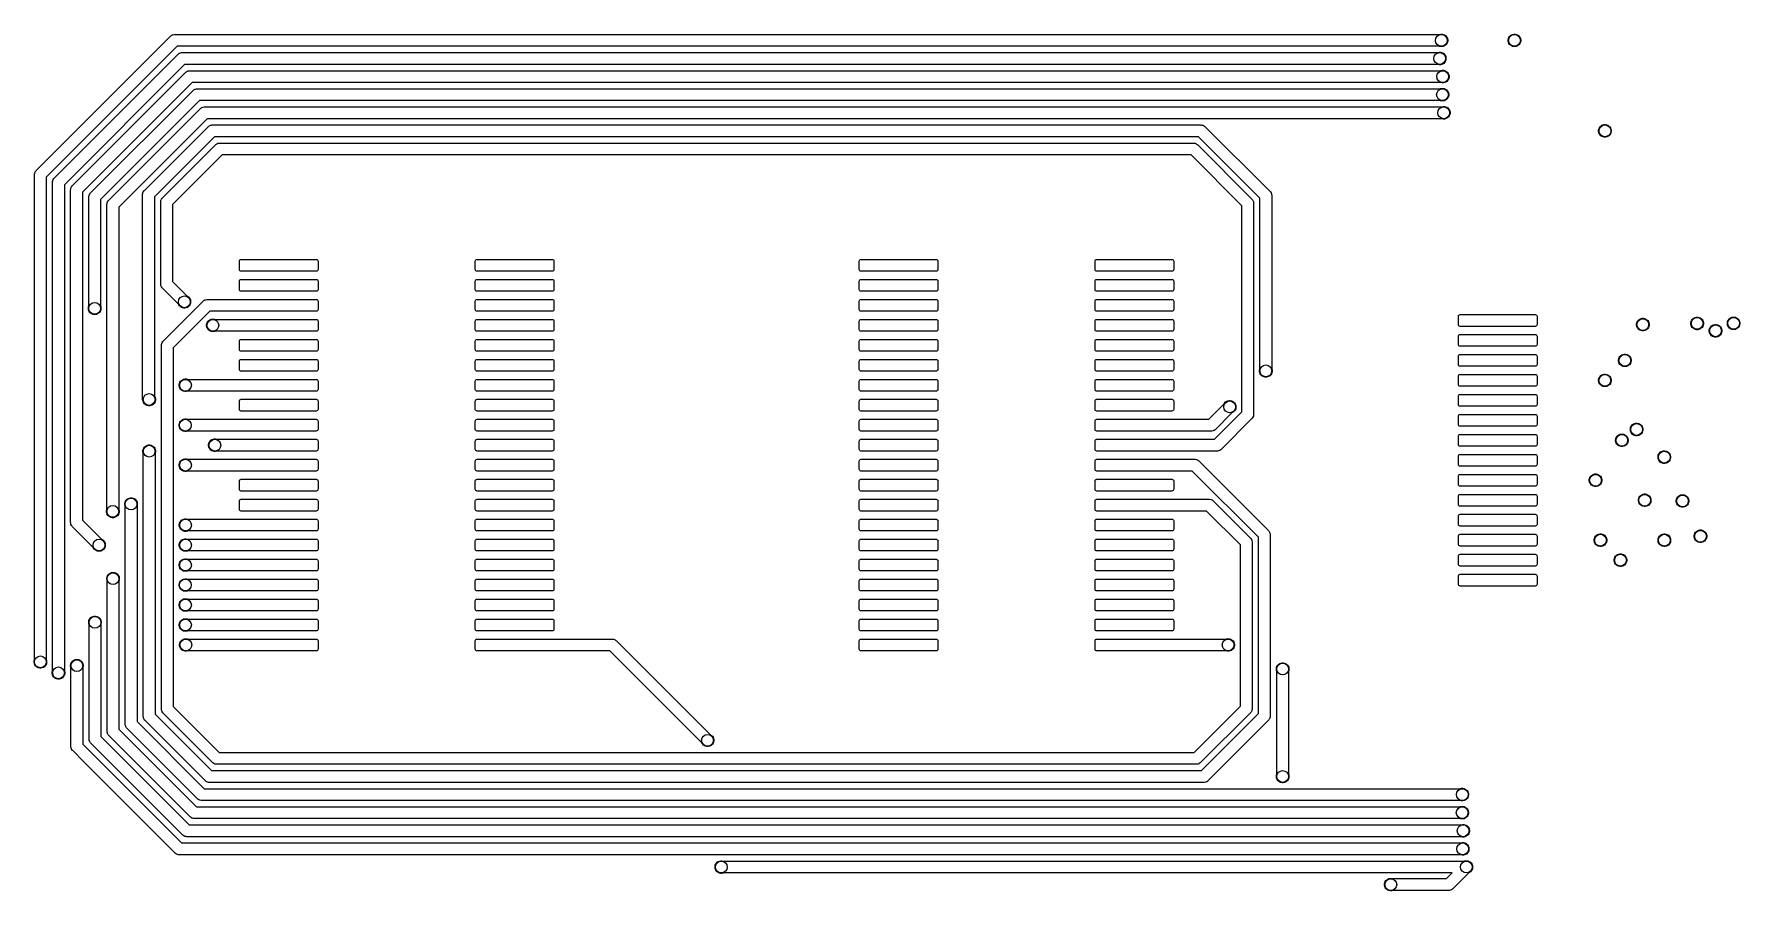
# Model space of a CAD drawing. Extents: x 40 to 257, y -149 to -40.
import ezdxf

# ---------------------------------------------------------------- set-up
doc = ezdxf.new("R2010")
doc.units = 0
doc.layers.add('BLACK', color=7, linetype='CONTINUOUS')

msp = doc.modelspace()

# ---------------------------------------------------------------- linework, layer by layer
at = {"layer": 'BLACK', "linetype": 'CONTINUOUS'}
for p, q in [((39.97667, -57.235965), (57.058966, -40.15367)), ((57.058966, -40.15367), (57.113501, -40.104242)), ((57.113501, -40.104242), (57.171345, -40.065592)), ((57.171345, -40.065592), (57.235748, -40.022559)), ((57.235748, -40.022559), (57.292013, -39.999253)), ((57.292013, -39.999253), (57.371583, -39.966294)), ((57.371583, -39.966294), (57.515783, -39.937611)), ((57.515783, -39.937611), (57.589296, -39.934)), ((57.589296, -39.934), (218.410226, -39.934)), ((218.410226, -39.934), (218.447772, -39.918448)), ((218.447772, -39.918448), (218.601586, -39.887852)), ((218.601586, -39.887852), (218.758414, -39.887852)), ((218.758414, -39.887852), (218.912228, -39.918448)), ((218.912228, -39.918448), (219.057117, -39.978463)), ((219.057117, -39.978463), (219.187515, -40.065592)), ((219.187515, -40.065592), (219.298408, -40.176485)), ((219.298408, -41.191515), (219.187515, -41.302408)), ((219.298408, -40.176485), (219.385537, -40.306883)), ((219.385537, -41.061117), (219.298408, -41.191515)), ((219.385537, -40.306883), (219.445552, -40.451772)), ((219.445552, -40.916228), (219.385537, -41.061117)), ((219.445552, -40.451772), (219.476148, -40.605586)), ((219.476148, -40.762414), (219.445552, -40.916228)), ((219.476148, -40.605586), (219.476148, -40.762414)), ((227.16964, -40.605586), (227.200236, -40.451772)), ((227.16964, -40.762414), (227.16964, -40.605586)), ((227.200236, -40.916228), (227.16964, -40.762414)), ((227.200236, -40.451772), (227.260251, -40.306883)), ((227.260251, -41.061117), (227.200236, -40.916228)), ((227.260251, -40.306883), (227.34738, -40.176485)), ((227.34738, -41.191515), (227.260251, -41.061117)), ((227.34738, -40.176485), (227.458273, -40.065592)), ((227.458273, -41.302408), (227.34738, -41.191515)), ((227.458273, -40.065592), (227.588671, -39.978463)), ((227.588671, -39.978463), (227.73356, -39.918448)), ((227.73356, -39.918448), (227.887374, -39.887852)), ((227.887374, -39.887852), (228.044202, -39.887852)), ((228.044202, -39.887852), (228.198016, -39.918448)), ((228.198016, -39.918448), (228.342905, -39.978463)), ((228.342905, -39.978463), (228.473303, -40.065592)), ((228.473303, -40.065592), (228.584196, -40.176485)), ((228.584196, -41.191515), (228.473303, -41.302408)), ((228.584196, -40.176485), (228.671325, -40.306883)), ((228.671325, -41.061117), (228.584196, -41.191515)), ((228.671325, -40.306883), (228.73134, -40.451772)), ((228.73134, -40.916228), (228.671325, -41.061117)), ((228.73134, -40.451772), (228.761936, -40.605586)), ((228.761936, -40.762414), (228.73134, -40.916228)), ((228.761936, -40.605586), (228.761936, -40.762414)), ((57.899956, -41.434), (41.256999, -58.076955)), ((42.27767, -58.189072), (58.012072, -42.45467)), ((218.410226, -41.434), (57.899956, -41.434)), ((58.012072, -42.45467), (58.066607, -42.405242)), ((58.066607, -42.405242), (58.124451, -42.366592)), ((58.124451, -42.366592), (58.188854, -42.323559)), ((58.188854, -42.323559), (58.245119, -42.300253)), ((58.245119, -42.300253), (58.324689, -42.267294)), ((58.324689, -42.267294), (58.468889, -42.238611)), ((58.468889, -42.238611), (58.542402, -42.235)), ((58.542402, -42.235), (218.195226, -42.235)), ((218.195226, -42.235), (218.232772, -42.219448)), ((218.232772, -42.219448), (218.386586, -42.188852)), ((218.386586, -42.188852), (218.543414, -42.188852)), ((218.447772, -41.449552), (218.410226, -41.434)), ((218.601586, -41.480148), (218.447772, -41.449552)), ((218.543414, -42.188852), (218.697228, -42.219448)), ((218.758414, -41.480148), (218.601586, -41.480148)), ((218.697228, -42.219448), (218.842117, -42.279463)), ((218.912228, -41.449552), (218.758414, -41.480148)), ((218.842117, -42.279463), (218.972515, -42.366592)), ((219.057117, -41.389537), (218.912228, -41.449552)), ((218.972515, -42.366592), (219.083408, -42.477485)), ((219.187515, -41.302408), (219.057117, -41.389537)), ((219.083408, -42.477485), (219.170537, -42.607883)), ((219.170537, -43.362117), (219.083408, -43.492515)), ((219.170537, -42.607883), (219.230552, -42.752772)), ((219.230552, -43.217228), (219.170537, -43.362117)), ((219.230552, -42.752772), (219.261148, -42.906586)), ((219.261148, -43.063414), (219.230552, -43.217228)), ((219.261148, -42.906586), (219.261148, -43.063414)), ((227.588671, -41.389537), (227.458273, -41.302408)), ((227.73356, -41.449552), (227.588671, -41.389537)), ((227.887374, -41.480148), (227.73356, -41.449552)), ((228.044202, -41.480148), (227.887374, -41.480148)), ((228.198016, -41.449552), (228.044202, -41.480148)), ((228.342905, -41.389537), (228.198016, -41.449552)), ((228.473303, -41.302408), (228.342905, -41.389537)), ((58.853062, -43.735), (43.558, -59.030062)), ((44.57867, -59.142176), (58.965176, -44.75567)), ((218.195226, -43.735), (58.853062, -43.735)), ((58.965176, -44.75567), (59.019711, -44.706242)), ((59.019711, -44.706242), (59.077555, -44.667592)), ((59.077555, -44.667592), (59.141958, -44.624559)), ((59.141958, -44.624559), (59.198223, -44.601253)), ((59.198223, -44.601253), (59.277793, -44.568294)), ((59.277793, -44.568294), (59.421993, -44.539611)), ((59.421993, -44.539611), (59.495506, -44.536)), ((59.495506, -44.536), (122.77, -44.536)), ((122.77, -44.536), (218.580226, -44.536)), ((218.232772, -43.750552), (218.195226, -43.735)), ((218.386586, -43.781148), (218.232772, -43.750552)), ((218.543414, -43.781148), (218.386586, -43.781148)), ((218.697228, -43.750552), (218.543414, -43.781148)), ((218.580226, -44.536), (218.617772, -44.520448)), ((218.617772, -44.520448), (218.771586, -44.489852)), ((218.842117, -43.690537), (218.697228, -43.750552)), ((218.771586, -44.489852), (218.928414, -44.489852)), ((218.972515, -43.603408), (218.842117, -43.690537)), ((218.928414, -44.489852), (219.082228, -44.520448)), ((219.083408, -43.492515), (218.972515, -43.603408)), ((219.082228, -44.520448), (219.227117, -44.580463)), ((219.227117, -44.580463), (219.357515, -44.667592)), ((219.357515, -44.667592), (219.468408, -44.778485)), ((219.468408, -44.778485), (219.555537, -44.908883)), ((219.555537, -44.908883), (219.615552, -45.053772)), ((219.615552, -45.518228), (219.555537, -45.663117)), ((219.615552, -45.053772), (219.646148, -45.207586)), ((219.646148, -45.364414), (219.615552, -45.518228)), ((219.646148, -45.207586), (219.646148, -45.364414)), ((59.806166, -46.036), (45.859, -59.983166)), ((46.88767, -60.08728), (59.918281, -47.05667)), ((122.77, -46.036), (59.806166, -46.036)), ((59.918281, -47.05667), (59.972816, -47.007242)), ((59.972816, -47.007242), (60.03066, -46.968592)), ((60.03066, -46.968592), (60.095063, -46.925559)), ((60.095063, -46.925559), (60.151328, -46.902253)), ((60.151328, -46.902253), (60.230898, -46.869294)), ((60.230898, -46.869294), (60.375098, -46.840611)), ((60.375098, -46.840611), (60.448611, -46.837)), ((60.448611, -46.837), (218.540226, -46.837)), ((218.580226, -46.036), (122.77, -46.036)), ((218.540226, -46.837), (218.577772, -46.821448)), ((218.577772, -46.821448), (218.731586, -46.790852)), ((218.617772, -46.051552), (218.580226, -46.036)), ((218.771586, -46.082148), (218.617772, -46.051552)), ((218.731586, -46.790852), (218.888414, -46.790852)), ((218.928414, -46.082148), (218.771586, -46.082148)), ((218.888414, -46.790852), (219.042228, -46.821448)), ((219.082228, -46.051552), (218.928414, -46.082148)), ((219.042228, -46.821448), (219.187117, -46.881463)), ((219.227117, -45.991537), (219.082228, -46.051552)), ((219.187117, -46.881463), (219.317515, -46.968592)), ((219.357515, -45.904408), (219.227117, -45.991537)), ((219.317515, -46.968592), (219.428408, -47.079485)), ((219.468408, -45.793515), (219.357515, -45.904408)), ((219.428408, -47.079485), (219.515537, -47.209883)), ((219.555537, -45.663117), (219.468408, -45.793515)), ((219.515537, -47.209883), (219.575552, -47.354772)), ((219.575552, -47.354772), (219.606148, -47.508586)), ((219.606148, -47.665414), (219.575552, -47.819228)), ((219.606148, -47.508586), (219.606148, -47.665414)), ((60.759271, -48.337), (48.168, -60.92827)), ((49.18867, -61.040386), (60.871386, -49.35767)), ((218.540226, -48.337), (60.759271, -48.337)), ((60.871386, -49.35767), (60.925921, -49.308242)), ((60.925921, -49.308242), (60.983765, -49.269592)), ((60.983765, -49.269592), (61.048168, -49.226559)), ((61.048168, -49.226559), (61.184002, -49.170295)), ((61.184002, -49.170295), (61.328203, -49.141611)), ((61.328203, -49.141611), (61.401716, -49.138)), ((61.401716, -49.138), (218.708226, -49.138)), ((218.577772, -48.352552), (218.540226, -48.337)), ((218.731586, -48.383148), (218.577772, -48.352552)), ((218.708226, -49.138), (218.745772, -49.122448)), ((218.888414, -48.383148), (218.731586, -48.383148)), ((218.745772, -49.122448), (218.899586, -49.091852)), ((219.042228, -48.352552), (218.888414, -48.383148)), ((218.899586, -49.091852), (219.056414, -49.091852)), ((219.187117, -48.292537), (219.042228, -48.352552)), ((219.056414, -49.091852), (219.210228, -49.122448)), ((219.317515, -48.205408), (219.187117, -48.292537)), ((219.210228, -49.122448), (219.355117, -49.182463)), ((219.428408, -48.094515), (219.317515, -48.205408)), ((219.355117, -49.182463), (219.485515, -49.269592)), ((219.515537, -47.964117), (219.428408, -48.094515)), ((219.485515, -49.269592), (219.596408, -49.380485)), ((219.575552, -47.819228), (219.515537, -47.964117)), ((219.596408, -49.380485), (219.683537, -49.510883)), ((219.683537, -49.510883), (219.743552, -49.655772)), ((219.743552, -49.655772), (219.774148, -49.809586)), ((219.774148, -49.809586), (219.774148, -49.966414)), ((61.712376, -50.638), (50.469, -61.881376)), ((53.72867, -59.75449), (61.824491, -51.65867)), ((218.708226, -50.638), (61.712376, -50.638)), ((61.824491, -51.65867), (61.879026, -51.609242)), ((61.879026, -51.609242), (61.93687, -51.570592)), ((61.93687, -51.570592), (62.001273, -51.527559)), ((62.001273, -51.527559), (62.057538, -51.504253)), ((62.057538, -51.504253), (62.137108, -51.471294)), ((62.137108, -51.471294), (62.281308, -51.442611)), ((62.281308, -51.442611), (62.354821, -51.439)), ((62.354821, -51.439), (188.10518, -51.439)), ((188.10518, -51.439), (188.178693, -51.442611)), ((188.178693, -51.442611), (188.322893, -51.471294)), ((188.322893, -51.471294), (188.402463, -51.504253)), ((188.402463, -51.504253), (188.458728, -51.527559)), ((188.458728, -51.527559), (188.523131, -51.570592)), ((188.523131, -51.570592), (188.580975, -51.609242)), ((188.580975, -51.609242), (188.63551, -51.65867)), ((188.63551, -51.65867), (196.88133, -59.904491)), ((218.745772, -50.653552), (218.708226, -50.638)), ((218.899586, -50.684148), (218.745772, -50.653552)), ((219.056414, -50.684148), (218.899586, -50.684148)), ((219.210228, -50.653552), (219.056414, -50.684148)), ((219.355117, -50.593537), (219.210228, -50.653552)), ((219.485515, -50.506408), (219.355117, -50.593537)), ((219.596408, -50.395515), (219.485515, -50.506408)), ((219.683537, -50.265117), (219.596408, -50.395515)), ((219.743552, -50.120228), (219.683537, -50.265117)), ((219.774148, -49.966414), (219.743552, -50.120228)), ((238.67464, -52.110586), (238.705236, -51.956772)), ((238.705236, -51.956772), (238.765251, -51.811883)), ((238.765251, -51.811883), (238.85238, -51.681485)), ((238.85238, -51.681485), (238.963273, -51.570592)), ((238.963273, -51.570592), (239.093671, -51.483463)), ((239.093671, -51.483463), (239.23856, -51.423448)), ((239.23856, -51.423448), (239.392374, -51.392852)), ((239.392374, -51.392852), (239.549202, -51.392852)), ((239.549202, -51.392852), (239.703016, -51.423448)), ((239.703016, -51.423448), (239.847905, -51.483463)), ((239.847905, -51.483463), (239.978303, -51.570592)), ((239.978303, -51.570592), (240.089196, -51.681485)), ((240.089196, -51.681485), (240.176325, -51.811883)), ((240.176325, -51.811883), (240.23634, -51.956772)), ((240.23634, -51.956772), (240.266936, -52.110586)), ((62.665481, -52.939), (55.009, -60.59548)), ((56.02967, -60.707596), (62.777596, -53.95967)), ((187.79452, -52.939), (62.665481, -52.939)), ((62.777596, -53.95967), (62.83213, -53.910242)), ((62.83213, -53.910242), (62.893254, -53.8694)), ((62.893254, -53.8694), (62.954378, -53.828559)), ((62.954378, -53.828559), (63.090212, -53.772295)), ((63.090212, -53.772295), (63.234413, -53.743611)), ((63.234413, -53.743611), (63.307926, -53.74)), ((63.307926, -53.74), (187.152074, -53.74)), ((187.152074, -53.74), (187.225587, -53.743611)), ((187.225587, -53.743611), (187.369787, -53.772294)), ((187.369787, -53.772294), (187.449357, -53.805253)), ((187.449357, -53.805253), (187.505622, -53.828559)), ((187.505622, -53.828559), (187.627869, -53.910242)), ((187.627869, -53.910242), (187.682404, -53.95967)), ((187.682404, -53.95967), (194.58033, -60.857596)), ((195.601, -60.74548), (187.79452, -52.939)), ((238.67464, -52.267414), (238.67464, -52.110586)), ((238.705236, -52.421228), (238.67464, -52.267414)), ((238.765251, -52.566117), (238.705236, -52.421228)), ((238.85238, -52.696515), (238.765251, -52.566117)), ((238.963273, -52.807408), (238.85238, -52.696515)), ((239.093671, -52.894537), (238.963273, -52.807408)), ((239.23856, -52.954552), (239.093671, -52.894537)), ((239.392374, -52.985148), (239.23856, -52.954552)), ((239.549202, -52.985148), (239.392374, -52.985148)), ((239.703016, -52.954552), (239.549202, -52.985148)), ((239.847905, -52.894537), (239.703016, -52.954552)), ((239.978303, -52.807408), (239.847905, -52.894537)), ((240.089196, -52.696515), (239.978303, -52.807408)), ((240.176325, -52.566117), (240.089196, -52.696515)), ((240.23634, -52.421228), (240.176325, -52.566117)), ((240.266936, -52.267414), (240.23634, -52.421228)), ((240.266936, -52.110586), (240.266936, -52.267414)), ((63.618586, -55.24), (57.31, -61.548586)), ((186.841414, -55.24), (63.618586, -55.24)), ((193.3, -61.698586), (186.841414, -55.24)), ((39.756999, -119.431223), (39.757, -57.766295)), ((39.757, -57.766295), (39.760611, -57.692782)), ((39.760611, -57.692782), (39.789294, -57.548582)), ((39.789294, -57.548582), (39.845559, -57.412748)), ((39.845559, -57.412747), (39.927242, -57.2905)), ((39.845559, -57.412748), (39.845559, -57.412747)), ((39.927242, -57.2905), (39.97667, -57.235965)), ((41.256999, -58.076955), (41.256999, -119.431223)), ((42.061611, -58.645889), (42.090294, -58.501689)), ((42.090294, -58.501689), (42.146559, -58.365855)), ((42.146559, -58.365854), (42.228242, -58.243607)), ((42.146559, -58.365855), (42.146559, -58.365854)), ((42.228242, -58.243607), (42.27767, -58.189072)), ((42.058, -58.719402), (42.061611, -58.645889)), ((42.058, -120.827331), (42.058, -58.719402)), ((43.558, -59.030062), (43.558, -120.827331)), ((44.359, -59.672506), (44.362611, -59.598993)), ((44.359, -101.989), (44.359, -59.672506)), ((44.362611, -59.598993), (44.368952, -59.567115)), ((44.368952, -59.567115), (44.391294, -59.454793)), ((44.391294, -59.454793), (44.447559, -59.318959)), ((44.447559, -59.318958), (44.529242, -59.196711)), ((44.447559, -59.318959), (44.447559, -59.318958)), ((44.529242, -59.196711), (44.57867, -59.142176)), ((45.859, -59.983166), (45.859, -101.67834)), ((46.668, -60.61761), (46.671611, -60.544097)), ((46.668, -74.470912), (46.668, -60.61761)), ((46.671611, -60.544097), (46.682066, -60.491537)), ((46.682066, -60.491537), (46.700294, -60.399897)), ((46.700294, -60.399897), (46.756559, -60.264063)), ((46.756559, -60.264062), (46.838242, -60.141815)), ((46.756559, -60.264063), (46.756559, -60.264062)), ((46.838242, -60.141815), (46.88767, -60.08728)), ((53.509, -60.28482), (53.512611, -60.211307)), ((53.509, -86.259), (53.509, -60.28482)), ((53.512611, -60.211307), (53.526434, -60.141815)), ((53.526434, -60.141815), (53.541294, -60.067107)), ((53.541294, -60.067107), (53.586063, -59.959026)), ((53.586063, -59.959026), (53.597559, -59.931272)), ((53.597559, -59.931272), (53.679242, -59.809025)), ((53.679242, -59.809025), (53.72867, -59.75449)), ((55.009, -60.59548), (55.009, -85.908201)), ((55.980242, -60.762131), (56.02967, -60.707596)), ((196.88133, -59.904491), (196.930758, -59.959026)), ((196.930758, -59.959026), (197.012441, -60.081273)), ((197.012441, -60.081273), (197.068705, -60.217107)), ((197.068705, -60.217107), (197.097389, -60.361308)), ((197.097389, -60.361308), (197.101, -60.434821)), ((197.101, -60.434821), (197.101, -82.43264)), ((48.168, -60.92827), (48.168, -74.509539)), ((48.969, -61.570716), (48.972611, -61.497203)), ((48.969, -100.303331), (48.969, -61.570716)), ((48.972611, -61.497203), (48.980879, -61.455639)), ((48.980879, -61.455639), (49.001294, -61.353003)), ((49.001294, -61.353003), (49.057559, -61.217169)), ((49.057559, -61.217168), (49.139242, -61.094921)), ((49.057559, -61.217169), (49.057559, -61.217168)), ((49.139242, -61.094921), (49.18867, -61.040386)), ((50.469, -61.881376), (50.469, -100.303331)), ((55.81, -61.237926), (55.813611, -61.164413)), ((55.81, -71.66), (55.81, -61.237926)), ((55.813611, -61.164413), (55.842294, -61.020213)), ((55.842294, -61.020213), (55.875253, -60.940643)), ((55.875253, -60.940643), (55.898559, -60.884378)), ((55.898559, -60.884378), (55.980242, -60.762131)), ((57.31, -61.548586), (57.31, -71.34934)), ((193.3, -87.91934), (193.3, -61.698586)), ((194.58033, -60.857596), (194.629759, -60.912131)), ((194.629759, -60.912131), (194.665185, -60.965151)), ((194.665185, -60.965151), (194.711441, -61.034378)), ((194.711441, -61.034378), (194.734746, -61.090643)), ((194.734746, -61.090643), (194.767706, -61.170213)), ((194.767706, -61.170213), (194.789355, -61.279051)), ((194.789355, -61.279051), (194.796389, -61.314413)), ((194.796389, -61.314413), (194.8, -61.387926)), ((194.8, -61.387926), (194.8, -88.23)), ((195.601, -82.427811), (195.601, -60.74548)), ((65.82, -68.765), (65.837127, -68.678896)), ((65.82, -69.815), (65.82, -68.765)), ((65.837127, -68.678896), (65.885901, -68.605901)), ((65.885901, -68.605901), (65.958896, -68.557127)), ((65.958896, -68.557127), (66.045, -68.54)), ((66.045, -68.54), (75.595, -68.54)), ((75.595, -68.54), (75.681104, -68.557127)), ((75.681104, -68.557127), (75.754099, -68.605901)), ((75.754099, -68.605901), (75.802873, -68.678896)), ((75.802873, -68.678896), (75.82, -68.765)), ((75.82, -68.765), (75.82, -69.815)), ((95.82, -68.765), (95.837127, -68.678896)), ((95.82, -69.815), (95.82, -68.765)), ((95.837127, -68.678896), (95.885901, -68.605901)), ((95.885901, -68.605901), (95.958896, -68.557127)), ((95.958896, -68.557127), (96.045, -68.54)), ((96.045, -68.54), (105.595, -68.54)), ((105.595, -68.54), (105.681104, -68.557127)), ((105.681104, -68.557127), (105.754099, -68.605901)), ((105.754099, -68.605901), (105.802873, -68.678896)), ((105.802873, -68.678896), (105.82, -68.765)), ((105.82, -68.765), (105.82, -69.815)), ((144.64, -68.765), (144.657127, -68.678896)), ((144.64, -69.815), (144.64, -68.765)), ((144.657127, -68.678896), (144.705901, -68.605901)), ((144.705901, -68.605901), (144.778896, -68.557127)), ((144.778896, -68.557127), (144.865, -68.54)), ((144.865, -68.54), (154.415, -68.54)), ((154.415, -68.54), (154.501104, -68.557127)), ((154.501104, -68.557127), (154.574099, -68.605901)), ((154.574099, -68.605901), (154.622873, -68.678896)), ((154.622873, -68.678896), (154.64, -68.765)), ((154.64, -68.765), (154.64, -69.815)), ((174.64, -68.765), (174.657127, -68.678896)), ((174.64, -69.815), (174.64, -68.765)), ((174.657127, -68.678896), (174.705901, -68.605901)), ((174.705901, -68.605901), (174.778896, -68.557127)), ((174.778896, -68.557127), (174.865, -68.54)), ((174.865, -68.54), (184.415, -68.54)), ((184.415, -68.54), (184.501104, -68.557127)), ((184.501104, -68.557127), (184.574099, -68.605901)), ((184.574099, -68.605901), (184.622873, -68.678896)), ((184.622873, -68.678896), (184.64, -68.765)), ((184.64, -68.765), (184.64, -69.815)), ((57.31, -71.34934), (59.15957, -73.19891)), ((65.837127, -69.901104), (65.82, -69.815)), ((65.82, -71.305), (65.837127, -71.218896)), ((65.82, -72.355), (65.82, -71.305)), ((65.885901, -69.974099), (65.837127, -69.901104)), ((65.837127, -71.218896), (65.885901, -71.145901)), ((65.958896, -70.022873), (65.885901, -69.974099)), ((65.885901, -71.145901), (65.958896, -71.097127)), ((66.045, -70.04), (65.958896, -70.022873)), ((65.958896, -71.097127), (66.045, -71.08)), ((75.595, -70.04), (66.045, -70.04)), ((66.045, -71.08), (75.595, -71.08)), ((75.681104, -70.022873), (75.595, -70.04)), ((75.595, -71.08), (75.681104, -71.097127)), ((75.754099, -69.974099), (75.681104, -70.022873)), ((75.681104, -71.097127), (75.754099, -71.145901)), ((75.802873, -69.901104), (75.754099, -69.974099)), ((75.754099, -71.145901), (75.802873, -71.218896)), ((75.82, -69.815), (75.802873, -69.901104)), ((75.802873, -71.218896), (75.82, -71.305)), ((75.82, -71.305), (75.82, -72.355)), ((95.837127, -69.901104), (95.82, -69.815)), ((95.82, -71.305), (95.837127, -71.218896)), ((95.82, -72.355), (95.82, -71.305)), ((95.885901, -69.974099), (95.837127, -69.901104)), ((95.837127, -71.218896), (95.885901, -71.145901)), ((95.958896, -70.022873), (95.885901, -69.974099)), ((95.885901, -71.145901), (95.958896, -71.097127)), ((96.045, -70.04), (95.958896, -70.022873)), ((95.958896, -71.097127), (96.045, -71.08)), ((105.595, -70.04), (96.045, -70.04)), ((96.045, -71.08), (105.595, -71.08)), ((105.681104, -70.022873), (105.595, -70.04)), ((105.595, -71.08), (105.681104, -71.097127)), ((105.754099, -69.974099), (105.681104, -70.022873)), ((105.681104, -71.097127), (105.754099, -71.145901)), ((105.802873, -69.901104), (105.754099, -69.974099)), ((105.754099, -71.145901), (105.802873, -71.218896)), ((105.82, -69.815), (105.802873, -69.901104)), ((105.802873, -71.218896), (105.82, -71.305)), ((105.82, -71.305), (105.82, -72.355)), ((144.657127, -69.901104), (144.64, -69.815)), ((144.64, -71.305), (144.657127, -71.218896)), ((144.64, -72.355), (144.64, -71.305)), ((144.705901, -69.974099), (144.657127, -69.901104)), ((144.657127, -71.218896), (144.705901, -71.145901)), ((144.778896, -70.022873), (144.705901, -69.974099)), ((144.705901, -71.145901), (144.778896, -71.097127)), ((144.865, -70.04), (144.778896, -70.022873)), ((144.778896, -71.097127), (144.865, -71.08)), ((154.415, -70.04), (144.865, -70.04)), ((144.865, -71.08), (154.415, -71.08)), ((154.501104, -70.022873), (154.415, -70.04)), ((154.415, -71.08), (154.501104, -71.097127)), ((154.574099, -69.974099), (154.501104, -70.022873)), ((154.501104, -71.097127), (154.574099, -71.145901)), ((154.622873, -69.901104), (154.574099, -69.974099)), ((154.574099, -71.145901), (154.622873, -71.218896)), ((154.64, -69.815), (154.622873, -69.901104)), ((154.622873, -71.218896), (154.64, -71.305)), ((154.64, -71.305), (154.64, -72.355)), ((174.657127, -69.901104), (174.64, -69.815)), ((174.64, -71.305), (174.657127, -71.218896)), ((174.64, -72.355), (174.64, -71.305)), ((174.705901, -69.974099), (174.657127, -69.901104)), ((174.657127, -71.218896), (174.705901, -71.145901)), ((174.778896, -70.022873), (174.705901, -69.974099)), ((174.705901, -71.145901), (174.778896, -71.097127)), ((174.865, -70.04), (174.778896, -70.022873)), ((174.778896, -71.097127), (174.865, -71.08)), ((184.415, -70.04), (174.865, -70.04)), ((174.865, -71.08), (184.415, -71.08)), ((184.501104, -70.022873), (184.415, -70.04)), ((184.415, -71.08), (184.501104, -71.097127)), ((184.574099, -69.974099), (184.501104, -70.022873)), ((184.501104, -71.097127), (184.574099, -71.145901)), ((184.622873, -69.901104), (184.574099, -69.974099)), ((184.574099, -71.145901), (184.622873, -71.218896)), ((184.64, -69.815), (184.622873, -69.901104)), ((184.622873, -71.218896), (184.64, -71.305)), ((184.64, -71.305), (184.64, -72.355)), ((55.813611, -71.733513), (55.81, -71.66)), ((55.842294, -71.877713), (55.813611, -71.733513)), ((55.875253, -71.957283), (55.842294, -71.877713)), ((55.898559, -72.013548), (55.875253, -71.957283)), ((55.980242, -72.135795), (55.898559, -72.013548)), ((56.02967, -72.19033), (55.980242, -72.135795)), ((58.09891, -74.25957), (56.02967, -72.19033)), ((59.15957, -73.19891), (59.197117, -73.214463)), ((59.197117, -73.214463), (59.327515, -73.301592)), ((59.327515, -73.301592), (59.438408, -73.412485)), ((59.438408, -73.412485), (59.525537, -73.542883)), ((59.525537, -73.542883), (59.585552, -73.687772)), ((59.585552, -73.687772), (59.616148, -73.841586)), ((61.301118, -73.758896), (61.376452, -73.708559)), ((61.376452, -73.708559), (61.432717, -73.685253)), ((61.432717, -73.685253), (61.512287, -73.652294)), ((61.512287, -73.652294), (61.656487, -73.623611)), ((61.656487, -73.623611), (61.73, -73.62)), ((61.73, -73.62), (70.82, -73.62)), ((65.837127, -72.441104), (65.82, -72.355)), ((65.885901, -72.514099), (65.837127, -72.441104)), ((65.958896, -72.562873), (65.885901, -72.514099)), ((66.045, -72.58), (65.958896, -72.562873)), ((75.595, -72.58), (66.045, -72.58)), ((70.82, -73.62), (75.595, -73.62)), ((75.681104, -72.562873), (75.595, -72.58)), ((75.595, -73.62), (75.681104, -73.637127)), ((75.754099, -72.514099), (75.681104, -72.562873)), ((75.681104, -73.637127), (75.754099, -73.685901)), ((75.802873, -72.441104), (75.754099, -72.514099)), ((75.754099, -73.685901), (75.802873, -73.758896)), ((75.82, -72.355), (75.802873, -72.441104)), ((95.837127, -72.441104), (95.82, -72.355)), ((95.885901, -72.514099), (95.837127, -72.441104)), ((95.837127, -73.758896), (95.885901, -73.685901)), ((95.958896, -72.562873), (95.885901, -72.514099)), ((95.885901, -73.685901), (95.958896, -73.637127)), ((96.045, -72.58), (95.958896, -72.562873)), ((95.958896, -73.637127), (96.045, -73.62)), ((105.595, -72.58), (96.045, -72.58)), ((96.045, -73.62), (105.595, -73.62)), ((105.681104, -72.562873), (105.595, -72.58)), ((105.595, -73.62), (105.681104, -73.637127)), ((105.754099, -72.514099), (105.681104, -72.562873)), ((105.681104, -73.637127), (105.754099, -73.685901)), ((105.802873, -72.441104), (105.754099, -72.514099)), ((105.754099, -73.685901), (105.802873, -73.758896)), ((105.82, -72.355), (105.802873, -72.441104)), ((144.657127, -72.441104), (144.64, -72.355)), ((144.705901, -72.514099), (144.657127, -72.441104)), ((144.657127, -73.758896), (144.705901, -73.685901)), ((144.778896, -72.562873), (144.705901, -72.514099)), ((144.705901, -73.685901), (144.778896, -73.637127)), ((144.865, -72.58), (144.778896, -72.562873)), ((144.778896, -73.637127), (144.865, -73.62)), ((154.415, -72.58), (144.865, -72.58)), ((144.865, -73.62), (154.415, -73.62)), ((154.501104, -72.562873), (154.415, -72.58)), ((154.415, -73.62), (154.501104, -73.637127)), ((154.574099, -72.514099), (154.501104, -72.562873)), ((154.501104, -73.637127), (154.574099, -73.685901)), ((154.622873, -72.441104), (154.574099, -72.514099)), ((154.574099, -73.685901), (154.622873, -73.758896)), ((154.64, -72.355), (154.622873, -72.441104)), ((174.657127, -72.441104), (174.64, -72.355)), ((174.705901, -72.514099), (174.657127, -72.441104)), ((174.657127, -73.758896), (174.705901, -73.685901)), ((174.778896, -72.562873), (174.705901, -72.514099)), ((174.705901, -73.685901), (174.778896, -73.637127)), ((174.865, -72.58), (174.778896, -72.562873)), ((174.778896, -73.637127), (174.865, -73.62)), ((184.415, -72.58), (174.865, -72.58)), ((174.865, -73.62), (184.415, -73.62)), ((184.501104, -72.562873), (184.415, -72.58)), ((184.415, -73.62), (184.501104, -73.637127)), ((184.574099, -72.514099), (184.501104, -72.562873)), ((184.501104, -73.637127), (184.574099, -73.685901)), ((184.622873, -72.441104), (184.574099, -72.514099)), ((184.574099, -73.685901), (184.622873, -73.758896)), ((184.64, -72.355), (184.622873, -72.441104)), ((46.613852, -74.681586), (46.644448, -74.527772)), ((46.613852, -74.838414), (46.613852, -74.681586)), ((46.644448, -74.992228), (46.613852, -74.838414)), ((46.644448, -74.527772), (46.668, -74.470912)), ((46.704463, -75.137117), (46.644448, -74.992228)), ((46.791592, -75.267515), (46.704463, -75.137117)), ((46.902485, -75.378408), (46.791592, -75.267515)), ((47.032883, -75.465537), (46.902485, -75.378408)), ((47.177772, -75.525552), (47.032883, -75.465537)), ((47.331586, -75.556148), (47.177772, -75.525552)), ((47.488414, -75.556148), (47.331586, -75.556148)), ((47.642228, -75.525552), (47.488414, -75.556148)), ((47.787117, -75.465537), (47.642228, -75.525552)), ((47.917515, -75.378408), (47.787117, -75.465537)), ((48.028408, -75.267515), (47.917515, -75.378408)), ((48.115537, -75.137117), (48.028408, -75.267515)), ((48.175552, -74.992228), (48.115537, -75.137117)), ((48.168, -74.509539), (48.175552, -74.527772)), ((48.175552, -74.527772), (48.206148, -74.681586)), ((48.206148, -74.838414), (48.175552, -74.992228)), ((48.206148, -74.681586), (48.206148, -74.838414)), ((56.11967, -78.91967), (61.19967, -73.83967)), ((62.04066, -75.12), (57.4, -79.76066)), ((58.114463, -74.297117), (58.09891, -74.25957)), ((58.201592, -74.427515), (58.114463, -74.297117)), ((58.312485, -74.538408), (58.201592, -74.427515)), ((58.442883, -74.625537), (58.312485, -74.538408)), ((58.587772, -74.685552), (58.442883, -74.625537)), ((58.741586, -74.716148), (58.587772, -74.685552)), ((58.898414, -74.716148), (58.741586, -74.716148)), ((59.052228, -74.685552), (58.898414, -74.716148)), ((59.197117, -74.625537), (59.052228, -74.685552)), ((59.327515, -74.538408), (59.197117, -74.625537)), ((59.438408, -74.427515), (59.327515, -74.538408)), ((59.525537, -74.297117), (59.438408, -74.427515)), ((59.585552, -74.152228), (59.525537, -74.297117)), ((59.616148, -73.998414), (59.585552, -74.152228)), ((59.616148, -73.841586), (59.616148, -73.998414)), ((61.19967, -73.83967), (61.254205, -73.790242)), ((61.254205, -73.790242), (61.301118, -73.758896)), ((66.045, -75.12), (62.04066, -75.12)), ((75.595, -75.12), (66.045, -75.12)), ((75.681104, -75.102873), (75.595, -75.12)), ((75.754099, -75.054099), (75.681104, -75.102873)), ((75.802873, -74.981104), (75.754099, -75.054099)), ((75.802873, -73.758896), (75.82, -73.845)), ((75.82, -74.895), (75.802873, -74.981104)), ((75.82, -73.845), (75.82, -74.895)), ((95.82, -73.845), (95.837127, -73.758896)), ((95.82, -74.895), (95.82, -73.845)), ((95.837127, -74.981104), (95.82, -74.895)), ((95.885901, -75.054099), (95.837127, -74.981104)), ((95.958896, -75.102873), (95.885901, -75.054099)), ((96.045, -75.12), (95.958896, -75.102873)), ((105.595, -75.12), (96.045, -75.12)), ((105.681104, -75.102873), (105.595, -75.12)), ((105.754099, -75.054099), (105.681104, -75.102873)), ((105.802873, -74.981104), (105.754099, -75.054099)), ((105.802873, -73.758896), (105.82, -73.845)), ((105.82, -74.895), (105.802873, -74.981104)), ((105.82, -73.845), (105.82, -74.895)), ((144.64, -73.845), (144.657127, -73.758896)), ((144.64, -74.895), (144.64, -73.845)), ((144.657127, -74.981104), (144.64, -74.895)), ((144.705901, -75.054099), (144.657127, -74.981104)), ((144.778896, -75.102873), (144.705901, -75.054099)), ((144.865, -75.12), (144.778896, -75.102873)), ((154.415, -75.12), (144.865, -75.12)), ((154.501104, -75.102873), (154.415, -75.12)), ((154.574099, -75.054099), (154.501104, -75.102873)), ((154.622873, -74.981104), (154.574099, -75.054099)), ((154.622873, -73.758896), (154.64, -73.845)), ((154.64, -74.895), (154.622873, -74.981104)), ((154.64, -73.845), (154.64, -74.895)), ((174.64, -73.845), (174.657127, -73.758896)), ((174.64, -74.895), (174.64, -73.845)), ((174.657127, -74.981104), (174.64, -74.895)), ((174.705901, -75.054099), (174.657127, -74.981104)), ((174.778896, -75.102873), (174.705901, -75.054099)), ((174.865, -75.12), (174.778896, -75.102873)), ((184.415, -75.12), (174.865, -75.12)), ((184.501104, -75.102873), (184.415, -75.12)), ((184.574099, -75.054099), (184.501104, -75.102873)), ((184.622873, -74.981104), (184.574099, -75.054099)), ((184.622873, -73.758896), (184.64, -73.845)), ((184.64, -74.895), (184.622873, -74.981104)), ((184.64, -73.845), (184.64, -74.895)), ((220.84, -75.765), (220.857127, -75.678896)), ((220.84, -76.815), (220.84, -75.765)), ((220.857127, -75.678896), (220.905901, -75.605901)), ((220.905901, -75.605901), (220.978896, -75.557127)), ((220.978896, -75.557127), (221.065, -75.54)), ((221.065, -75.54), (230.615, -75.54)), ((230.615, -75.54), (230.701104, -75.557127)), ((230.701104, -75.557127), (230.774099, -75.605901)), ((230.774099, -75.605901), (230.822873, -75.678896)), ((230.822873, -75.678896), (230.84, -75.765)), ((230.84, -75.765), (230.84, -76.815)), ((250.823883, -75.963463), (250.968772, -75.903448)), ((250.968772, -75.903448), (251.122586, -75.872852)), ((251.122586, -75.872852), (251.279414, -75.872852)), ((251.279414, -75.872852), (251.433228, -75.903448)), ((251.433228, -75.903448), (251.578117, -75.963463)), ((255.462883, -75.950357), (255.607772, -75.890342)), ((255.607772, -75.890342), (255.761586, -75.859746)), ((255.761586, -75.859746), (255.918414, -75.859746)), ((255.918414, -75.859746), (256.072228, -75.890342)), ((256.072228, -75.890342), (256.217117, -75.950357)), ((61.647958, -76.831586), (61.678554, -76.677772)), ((61.647958, -76.988414), (61.647958, -76.831586)), ((61.678554, -77.142228), (61.647958, -76.988414)), ((61.678554, -76.677772), (61.738569, -76.532883)), ((61.738569, -77.287117), (61.678554, -77.142228)), ((61.738569, -76.532883), (61.825698, -76.402485)), ((61.825698, -77.417515), (61.738569, -77.287117)), ((61.825698, -76.402485), (61.936591, -76.291592)), ((61.936591, -77.528408), (61.825698, -77.417515)), ((61.936591, -76.291592), (62.066989, -76.204463)), ((62.066989, -77.615537), (61.936591, -77.528408)), ((62.066989, -76.204463), (62.211878, -76.144448)), ((62.211878, -77.675552), (62.066989, -77.615537)), ((62.211878, -76.144448), (62.365692, -76.113852)), ((62.365692, -77.706148), (62.211878, -77.675552)), ((62.365692, -76.113852), (62.52252, -76.113852)), ((62.52252, -77.706148), (62.365692, -77.706148)), ((62.52252, -76.113852), (62.676334, -76.144448)), ((62.676334, -77.675552), (62.52252, -77.706148)), ((62.676334, -76.144448), (62.71388, -76.16)), ((62.71388, -77.66), (62.676334, -77.675552)), ((62.71388, -76.16), (70.82, -76.16)), ((66.045, -77.66), (62.71388, -77.66)), ((75.595, -77.66), (66.045, -77.66)), ((70.82, -76.16), (75.595, -76.16)), ((75.595, -76.16), (75.681104, -76.177127)), ((75.681104, -77.642873), (75.595, -77.66)), ((75.681104, -76.177127), (75.754099, -76.225901)), ((75.754099, -77.594099), (75.681104, -77.642873)), ((75.754099, -76.225901), (75.802873, -76.298896)), ((75.802873, -77.521104), (75.754099, -77.594099)), ((75.802873, -76.298896), (75.82, -76.385)), ((75.82, -77.435), (75.802873, -77.521104)), ((75.82, -76.385), (75.82, -77.435)), ((95.82, -76.385), (95.837127, -76.298896)), ((95.82, -77.435), (95.82, -76.385)), ((95.837127, -77.521104), (95.82, -77.435)), ((95.837127, -76.298896), (95.885901, -76.225901)), ((95.885901, -77.594099), (95.837127, -77.521104)), ((95.885901, -76.225901), (95.958896, -76.177127)), ((95.958896, -77.642873), (95.885901, -77.594099)), ((95.958896, -76.177127), (96.045, -76.16)), ((96.045, -77.66), (95.958896, -77.642873)), ((96.045, -76.16), (105.595, -76.16)), ((105.595, -77.66), (96.045, -77.66)), ((105.595, -76.16), (105.681104, -76.177127)), ((105.681104, -77.642873), (105.595, -77.66)), ((105.681104, -76.177127), (105.754099, -76.225901)), ((105.754099, -77.594099), (105.681104, -77.642873)), ((105.754099, -76.225901), (105.802873, -76.298896)), ((105.802873, -77.521104), (105.754099, -77.594099)), ((105.802873, -76.298896), (105.82, -76.385)), ((105.82, -77.435), (105.802873, -77.521104)), ((105.82, -76.385), (105.82, -77.435)), ((144.64, -76.385), (144.657127, -76.298896)), ((144.64, -77.435), (144.64, -76.385)), ((144.657127, -77.521104), (144.64, -77.435)), ((144.657127, -76.298896), (144.705901, -76.225901)), ((144.705901, -77.594099), (144.657127, -77.521104)), ((144.705901, -76.225901), (144.778896, -76.177127)), ((144.778896, -77.642873), (144.705901, -77.594099)), ((144.778896, -76.177127), (144.865, -76.16)), ((144.865, -77.66), (144.778896, -77.642873)), ((144.865, -76.16), (154.415, -76.16)), ((154.415, -77.66), (144.865, -77.66)), ((154.415, -76.16), (154.501104, -76.177127)), ((154.501104, -77.642873), (154.415, -77.66)), ((154.501104, -76.177127), (154.574099, -76.225901)), ((154.574099, -77.594099), (154.501104, -77.642873)), ((154.574099, -76.225901), (154.622873, -76.298896)), ((154.622873, -77.521104), (154.574099, -77.594099)), ((154.622873, -76.298896), (154.64, -76.385)), ((154.64, -77.435), (154.622873, -77.521104)), ((154.64, -76.385), (154.64, -77.435)), ((174.64, -76.385), (174.657127, -76.298896)), ((174.64, -77.435), (174.64, -76.385)), ((174.657127, -77.521104), (174.64, -77.435)), ((174.657127, -76.298896), (174.705901, -76.225901)), ((174.705901, -77.594099), (174.657127, -77.521104)), ((174.705901, -76.225901), (174.778896, -76.177127)), ((174.778896, -77.642873), (174.705901, -77.594099)), ((174.778896, -76.177127), (174.865, -76.16)), ((174.865, -77.66), (174.778896, -77.642873)), ((174.865, -76.16), (184.415, -76.16)), ((184.415, -77.66), (174.865, -77.66)), ((184.415, -76.16), (184.501104, -76.177127)), ((184.501104, -77.642873), (184.415, -77.66)), ((184.501104, -76.177127), (184.574099, -76.225901)), ((184.574099, -77.594099), (184.501104, -77.642873)), ((184.574099, -76.225901), (184.622873, -76.298896)), ((184.622873, -77.521104), (184.574099, -77.594099)), ((184.622873, -76.298896), (184.64, -76.385)), ((184.64, -77.435), (184.622873, -77.521104)), ((184.64, -76.385), (184.64, -77.435)), ((220.857127, -76.901104), (220.84, -76.815)), ((220.905901, -76.974099), (220.857127, -76.901104)), ((220.978896, -77.022873), (220.905901, -76.974099)), ((221.065, -77.04), (220.978896, -77.022873)), ((220.978896, -78.097127), (221.065, -78.08)), ((230.615, -77.04), (221.065, -77.04)), ((221.065, -78.08), (230.615, -78.08)), ((230.701104, -77.022873), (230.615, -77.04)), ((230.615, -78.08), (230.701104, -78.097127)), ((230.774099, -76.974099), (230.701104, -77.022873)), ((230.822873, -76.901104), (230.774099, -76.974099)), ((230.84, -76.815), (230.822873, -76.901104)), ((243.501852, -76.737692), (243.532448, -76.583878)), ((243.501852, -76.89452), (243.501852, -76.737692)), ((243.532448, -77.048334), (243.501852, -76.89452)), ((243.532448, -76.583878), (243.592463, -76.438989)), ((243.592463, -77.193223), (243.532448, -77.048334)), ((243.592463, -76.438989), (243.679592, -76.308591)), ((243.679592, -77.323621), (243.592463, -77.193223)), ((243.679592, -76.308591), (243.790485, -76.197698)), ((243.790485, -77.434514), (243.679592, -77.323621)), ((243.790485, -76.197698), (243.920883, -76.110569)), ((243.920883, -77.521643), (243.790485, -77.434514)), ((243.920883, -76.110569), (244.065772, -76.050554)), ((244.065772, -77.581658), (243.920883, -77.521643)), ((244.065772, -76.050554), (244.219586, -76.019958)), ((244.219586, -77.612254), (244.065772, -77.581658)), ((244.219586, -76.019958), (244.376414, -76.019958)), ((244.376414, -77.612254), (244.219586, -77.612254)), ((244.376414, -76.019958), (244.530228, -76.050554)), ((244.530228, -77.581658), (244.376414, -77.612254)), ((244.530228, -76.050554), (244.675117, -76.110569)), ((244.675117, -77.521643), (244.530228, -77.581658)), ((244.675117, -76.110569), (244.805515, -76.197698)), ((244.805515, -77.434514), (244.675117, -77.521643)), ((244.805515, -76.197698), (244.916408, -76.308591)), ((244.916408, -77.323621), (244.805515, -77.434514)), ((244.916408, -76.308591), (245.003537, -76.438989)), ((245.003537, -77.193223), (244.916408, -77.323621)), ((245.003537, -76.438989), (245.063552, -76.583878)), ((245.063552, -77.048334), (245.003537, -77.193223)), ((245.063552, -76.583878), (245.094148, -76.737692)), ((245.094148, -76.89452), (245.063552, -77.048334)), ((245.094148, -76.737692), (245.094148, -76.89452)), ((250.404852, -76.590586), (250.435448, -76.436772)), ((250.404852, -76.747414), (250.404852, -76.590586)), ((250.435448, -76.901228), (250.404852, -76.747414)), ((250.435448, -76.436772), (250.495463, -76.291883)), ((250.495463, -77.046117), (250.435448, -76.901228)), ((250.495463, -76.291883), (250.582592, -76.161485)), ((250.582592, -77.176515), (250.495463, -77.046117)), ((250.582592, -76.161485), (250.693485, -76.050592)), ((250.693485, -77.287408), (250.582592, -77.176515)), ((250.693485, -76.050592), (250.823883, -75.963463)), ((250.823883, -77.374537), (250.693485, -77.287408)), ((250.968772, -77.434552), (250.823883, -77.374537)), ((251.122586, -77.465148), (250.968772, -77.434552)), ((251.279414, -77.465148), (251.122586, -77.465148)), ((251.433228, -77.434552), (251.279414, -77.465148)), ((251.578117, -77.374537), (251.433228, -77.434552)), ((251.578117, -75.963463), (251.708515, -76.050592)), ((251.708515, -77.287408), (251.578117, -77.374537)), ((251.708515, -76.050592), (251.819408, -76.161485)), ((251.819408, -77.176515), (251.708515, -77.287408)), ((251.819408, -76.161485), (251.906537, -76.291883)), ((251.906537, -77.046117), (251.819408, -77.176515)), ((251.906537, -76.291883), (251.966552, -76.436772)), ((251.966552, -76.901228), (251.906537, -77.046117)), ((251.966552, -76.436772), (251.997148, -76.590586)), ((251.997148, -76.747414), (251.966552, -76.901228)), ((251.997148, -76.590586), (251.997148, -76.747414)), ((252.743852, -77.531586), (252.774448, -77.377772)), ((252.743852, -77.688414), (252.743852, -77.531586)), ((252.774448, -77.842228), (252.743852, -77.688414)), ((252.774448, -77.377772), (252.834463, -77.232883)), ((252.834463, -77.987117), (252.774448, -77.842228)), ((252.834463, -77.232883), (252.921592, -77.102485)), ((252.921592, -78.117515), (252.834463, -77.987117)), ((252.921592, -77.102485), (253.032485, -76.991592)), ((253.032485, -76.991592), (253.162883, -76.904463)), ((253.162883, -76.904463), (253.307772, -76.844448)), ((253.307772, -76.844448), (253.461586, -76.813852)), ((253.461586, -76.813852), (253.618414, -76.813852)), ((253.618414, -76.813852), (253.772228, -76.844448)), ((253.772228, -76.844448), (253.917117, -76.904463)), ((253.917117, -76.904463), (254.047515, -76.991592)), ((254.047515, -76.991592), (254.158408, -77.102485)), ((254.158408, -77.102485), (254.245537, -77.232883)), ((254.245537, -77.987117), (254.158408, -78.117515)), ((254.245537, -77.232883), (254.305552, -77.377772)), ((254.305552, -77.842228), (254.245537, -77.987117)), ((254.305552, -77.377772), (254.336148, -77.531586)), ((254.336148, -77.688414), (254.305552, -77.842228)), ((254.336148, -77.531586), (254.336148, -77.688414)), ((255.043852, -76.57748), (255.074448, -76.423666)), ((255.043852, -76.734308), (255.043852, -76.57748)), ((255.074448, -76.888122), (255.043852, -76.734308)), ((255.074448, -76.423666), (255.134463, -76.278777)), ((255.134463, -77.033011), (255.074448, -76.888122)), ((255.134463, -76.278777), (255.221592, -76.148379)), ((255.221592, -77.163409), (255.134463, -77.033011)), ((255.221592, -76.148379), (255.332485, -76.037486)), ((255.332485, -77.274302), (255.221592, -77.163409)), ((255.332485, -76.037486), (255.462883, -75.950357)), ((255.462883, -77.361431), (255.332485, -77.274302)), ((255.607772, -77.421446), (255.462883, -77.361431)), ((255.761586, -77.452042), (255.607772, -77.421446)), ((255.918414, -77.452042), (255.761586, -77.452042)), ((256.072228, -77.421446), (255.918414, -77.452042)), ((256.217117, -77.361431), (256.072228, -77.421446)), ((256.217117, -75.950357), (256.347515, -76.037486)), ((256.347515, -77.274302), (256.217117, -77.361431)), ((256.347515, -76.037486), (256.458408, -76.148379)), ((256.458408, -77.163409), (256.347515, -77.274302)), ((256.458408, -76.148379), (256.545537, -76.278777)), ((256.545537, -77.033011), (256.458408, -77.163409)), ((256.545537, -76.278777), (256.605552, -76.423666)), ((256.605552, -76.888122), (256.545537, -77.033011)), ((256.605552, -76.423666), (256.636148, -76.57748)), ((256.636148, -76.734308), (256.605552, -76.888122)), ((256.636148, -76.57748), (256.636148, -76.734308)), ((55.9, -79.45), (55.903611, -79.376487)), ((55.9, -125.692074), (55.9, -79.45)), ((55.903611, -79.376487), (55.907885, -79.355)), ((55.907885, -79.355), (55.932294, -79.232287)), ((55.932294, -79.232287), (55.988559, -79.096453)), ((55.988559, -79.096452), (56.070242, -78.974205)), ((55.988559, -79.096453), (55.988559, -79.096452)), ((56.070242, -78.974205), (56.11967, -78.91967)), ((57.4, -79.76066), (57.4, -125.381414)), ((65.82, -78.925), (65.837127, -78.838896)), ((65.82, -79.975), (65.82, -78.925)), ((65.837127, -80.061104), (65.82, -79.975)), ((65.837127, -78.838896), (65.885901, -78.765901)), ((65.885901, -80.134099), (65.837127, -80.061104)), ((65.885901, -78.765901), (65.958896, -78.717127)), ((65.958896, -80.182873), (65.885901, -80.134099)), ((65.958896, -78.717127), (66.045, -78.7)), ((66.045, -80.2), (65.958896, -80.182873)), ((66.045, -78.7), (75.595, -78.7)), ((75.595, -80.2), (66.045, -80.2)), ((75.595, -78.7), (75.681104, -78.717127)), ((75.681104, -80.182873), (75.595, -80.2)), ((75.681104, -78.717127), (75.754099, -78.765901)), ((75.754099, -80.134099), (75.681104, -80.182873)), ((75.754099, -78.765901), (75.802873, -78.838896)), ((75.802873, -80.061104), (75.754099, -80.134099)), ((75.802873, -78.838896), (75.82, -78.925)), ((75.82, -79.975), (75.802873, -80.061104)), ((75.82, -78.925), (75.82, -79.975)), ((95.82, -78.925), (95.837127, -78.838896)), ((95.82, -79.975), (95.82, -78.925)), ((95.837127, -80.061104), (95.82, -79.975)), ((95.837127, -78.838896), (95.885901, -78.765901)), ((95.885901, -80.134099), (95.837127, -80.061104)), ((95.885901, -78.765901), (95.958896, -78.717127)), ((95.958896, -80.182873), (95.885901, -80.134099)), ((95.958896, -78.717127), (96.045, -78.7)), ((96.045, -80.2), (95.958896, -80.182873)), ((96.045, -78.7), (105.595, -78.7)), ((105.595, -80.2), (96.045, -80.2)), ((105.595, -78.7), (105.681104, -78.717127)), ((105.681104, -80.182873), (105.595, -80.2)), ((105.681104, -78.717127), (105.754099, -78.765901)), ((105.754099, -80.134099), (105.681104, -80.182873)), ((105.754099, -78.765901), (105.802873, -78.838896)), ((105.802873, -80.061104), (105.754099, -80.134099)), ((105.802873, -78.838896), (105.82, -78.925)), ((105.82, -79.975), (105.802873, -80.061104)), ((105.82, -78.925), (105.82, -79.975)), ((144.64, -78.925), (144.657127, -78.838896)), ((144.64, -79.975), (144.64, -78.925)), ((144.657127, -80.061104), (144.64, -79.975)), ((144.657127, -78.838896), (144.705901, -78.765901)), ((144.705901, -80.134099), (144.657127, -80.061104)), ((144.705901, -78.765901), (144.778896, -78.717127)), ((144.778896, -80.182873), (144.705901, -80.134099)), ((144.778896, -78.717127), (144.865, -78.7)), ((144.865, -80.2), (144.778896, -80.182873)), ((144.865, -78.7), (154.415, -78.7)), ((154.415, -80.2), (144.865, -80.2)), ((154.415, -78.7), (154.501104, -78.717127)), ((154.501104, -80.182873), (154.415, -80.2)), ((154.501104, -78.717127), (154.574099, -78.765901)), ((154.574099, -80.134099), (154.501104, -80.182873)), ((154.574099, -78.765901), (154.622873, -78.838896)), ((154.622873, -80.061104), (154.574099, -80.134099)), ((154.622873, -78.838896), (154.64, -78.925)), ((154.64, -79.975), (154.622873, -80.061104)), ((154.64, -78.925), (154.64, -79.975)), ((174.64, -78.925), (174.657127, -78.838896)), ((174.64, -79.975), (174.64, -78.925)), ((174.657127, -80.061104), (174.64, -79.975)), ((174.657127, -78.838896), (174.705901, -78.765901)), ((174.705901, -80.134099), (174.657127, -80.061104)), ((174.705901, -78.765901), (174.778896, -78.717127)), ((174.778896, -80.182873), (174.705901, -80.134099)), ((174.778896, -78.717127), (174.865, -78.7)), ((174.865, -80.2), (174.778896, -80.182873)), ((174.865, -78.7), (184.415, -78.7)), ((184.415, -80.2), (174.865, -80.2)), ((184.415, -78.7), (184.501104, -78.717127)), ((184.501104, -80.182873), (184.415, -80.2)), ((184.501104, -78.717127), (184.574099, -78.765901)), ((184.574099, -80.134099), (184.501104, -80.182873)), ((184.574099, -78.765901), (184.622873, -78.838896)), ((184.622873, -80.061104), (184.574099, -80.134099)), ((184.622873, -78.838896), (184.64, -78.925)), ((184.64, -79.975), (184.622873, -80.061104)), ((184.64, -78.925), (184.64, -79.975)), ((220.84, -78.305), (220.857127, -78.218896)), ((220.84, -79.355), (220.84, -78.305)), ((220.857127, -79.441104), (220.84, -79.355)), ((220.857127, -78.218896), (220.905901, -78.145901)), ((220.905901, -79.514099), (220.857127, -79.441104)), ((220.905901, -78.145901), (220.978896, -78.097127)), ((220.978896, -79.562873), (220.905901, -79.514099)), ((221.065, -79.58), (220.978896, -79.562873)), ((230.615, -79.58), (221.065, -79.58)), ((230.701104, -79.562873), (230.615, -79.58)), ((230.701104, -78.097127), (230.774099, -78.145901)), ((230.774099, -79.514099), (230.701104, -79.562873)), ((230.774099, -78.145901), (230.822873, -78.218896)), ((230.822873, -79.441104), (230.774099, -79.514099)), ((230.822873, -78.218896), (230.84, -78.305)), ((230.84, -79.355), (230.822873, -79.441104)), ((230.84, -78.305), (230.84, -79.355)), ((253.032485, -78.228408), (252.921592, -78.117515)), ((253.162883, -78.315537), (253.032485, -78.228408)), ((253.307772, -78.375552), (253.162883, -78.315537)), ((253.461586, -78.406148), (253.307772, -78.375552)), ((253.618414, -78.406148), (253.461586, -78.406148)), ((253.772228, -78.375552), (253.618414, -78.406148)), ((253.917117, -78.315537), (253.772228, -78.375552)), ((254.047515, -78.228408), (253.917117, -78.315537)), ((254.158408, -78.117515), (254.047515, -78.228408)), ((65.82, -81.465), (65.837127, -81.378896)), ((65.82, -82.515), (65.82, -81.465)), ((65.837127, -81.378896), (65.885901, -81.305901)), ((65.885901, -81.305901), (65.958896, -81.257127)), ((65.958896, -81.257127), (66.045, -81.24)), ((66.045, -81.24), (75.595, -81.24)), ((75.595, -81.24), (75.681104, -81.257127)), ((75.681104, -81.257127), (75.754099, -81.305901)), ((75.754099, -81.305901), (75.802873, -81.378896)), ((75.802873, -81.378896), (75.82, -81.465)), ((75.82, -81.465), (75.82, -82.515)), ((95.82, -81.465), (95.837127, -81.378896)), ((95.82, -82.515), (95.82, -81.465)), ((95.837127, -81.378896), (95.885901, -81.305901)), ((95.885901, -81.305901), (95.958896, -81.257127)), ((95.958896, -81.257127), (96.045, -81.24)), ((96.045, -81.24), (105.595, -81.24)), ((105.595, -81.24), (105.681104, -81.257127)), ((105.681104, -81.257127), (105.754099, -81.305901)), ((105.754099, -81.305901), (105.802873, -81.378896)), ((105.802873, -81.378896), (105.82, -81.465)), ((105.82, -81.465), (105.82, -82.515)), ((144.64, -81.465), (144.657127, -81.378896)), ((144.64, -82.515), (144.64, -81.465)), ((144.657127, -81.378896), (144.705901, -81.305901)), ((144.705901, -81.305901), (144.778896, -81.257127)), ((144.778896, -81.257127), (144.865, -81.24)), ((144.865, -81.24), (154.415, -81.24)), ((154.415, -81.24), (154.501104, -81.257127)), ((154.501104, -81.257127), (154.574099, -81.305901)), ((154.574099, -81.305901), (154.622873, -81.378896)), ((154.622873, -81.378896), (154.64, -81.465)), ((154.64, -81.465), (154.64, -82.515)), ((174.64, -81.465), (174.657127, -81.378896)), ((174.64, -82.515), (174.64, -81.465)), ((174.657127, -81.378896), (174.705901, -81.305901)), ((174.705901, -81.305901), (174.778896, -81.257127)), ((174.778896, -81.257127), (174.865, -81.24)), ((174.865, -81.24), (184.415, -81.24)), ((184.415, -81.24), (184.501104, -81.257127)), ((184.501104, -81.257127), (184.574099, -81.305901)), ((184.574099, -81.305901), (184.622873, -81.378896)), ((184.622873, -81.378896), (184.64, -81.465)), ((184.64, -81.465), (184.64, -82.515)), ((195.584448, -82.467772), (195.601, -82.427811)), ((220.84, -80.845), (220.857127, -80.758896)), ((220.84, -81.895), (220.84, -80.845)), ((220.857127, -81.981104), (220.84, -81.895)), ((220.857127, -80.758896), (220.905901, -80.685901)), ((220.905901, -82.054099), (220.857127, -81.981104)), ((220.905901, -80.685901), (220.978896, -80.637127)), ((220.978896, -82.102873), (220.905901, -82.054099)), ((220.978896, -80.637127), (221.065, -80.62)), ((221.065, -82.12), (220.978896, -82.102873)), ((221.065, -80.62), (230.615, -80.62)), ((230.615, -82.12), (221.065, -82.12)), ((230.615, -80.62), (230.701104, -80.637127)), ((230.701104, -82.102873), (230.615, -82.12)), ((230.701104, -80.637127), (230.774099, -80.685901)), ((230.774099, -82.054099), (230.701104, -82.102873)), ((230.774099, -80.685901), (230.822873, -80.758896)), ((230.822873, -81.981104), (230.774099, -82.054099)), ((230.822873, -80.758896), (230.84, -80.845)), ((230.84, -81.895), (230.822873, -81.981104)), ((230.84, -80.845), (230.84, -81.895)), ((241.209746, -81.291586), (241.240342, -81.137772)), ((241.209746, -81.448414), (241.209746, -81.291586)), ((241.240342, -81.602228), (241.209746, -81.448414)), ((241.240342, -81.137772), (241.300357, -80.992883)), ((241.300357, -81.747117), (241.240342, -81.602228)), ((241.300357, -80.992883), (241.387486, -80.862485)), ((241.387486, -81.877515), (241.300357, -81.747117)), ((241.387486, -80.862485), (241.498379, -80.751592)), ((241.498379, -81.988408), (241.387486, -81.877515)), ((241.498379, -80.751592), (241.628777, -80.664463)), ((241.628777, -82.075537), (241.498379, -81.988408)), ((241.628777, -80.664463), (241.773666, -80.604448)), ((241.773666, -82.135552), (241.628777, -82.075537)), ((241.773666, -80.604448), (241.92748, -80.573852)), ((241.92748, -82.166148), (241.773666, -82.135552)), ((241.92748, -80.573852), (242.084308, -80.573852)), ((242.084308, -82.166148), (241.92748, -82.166148)), ((242.084308, -80.573852), (242.238122, -80.604448)), ((242.238122, -82.135552), (242.084308, -82.166148)), ((242.238122, -80.604448), (242.383011, -80.664463)), ((242.383011, -82.075537), (242.238122, -82.135552)), ((242.383011, -80.664463), (242.513409, -80.751592)), ((242.513409, -81.988408), (242.383011, -82.075537)), ((242.513409, -80.751592), (242.624302, -80.862485)), ((242.624302, -81.877515), (242.513409, -81.988408)), ((242.624302, -80.862485), (242.711431, -80.992883)), ((242.711431, -81.747117), (242.624302, -81.877515)), ((242.711431, -80.992883), (242.771446, -81.137772)), ((242.771446, -81.602228), (242.711431, -81.747117)), ((242.771446, -81.137772), (242.802042, -81.291586)), ((242.802042, -81.448414), (242.771446, -81.602228)), ((242.802042, -81.291586), (242.802042, -81.448414)), ((58.164852, -84.451586), (58.195448, -84.297772)), ((58.164852, -84.608414), (58.164852, -84.451586)), ((58.195448, -84.297772), (58.255463, -84.152883)), ((58.255463, -84.152883), (58.342592, -84.022485)), ((58.342592, -84.022485), (58.453485, -83.911592)), ((58.453485, -83.911592), (58.583883, -83.824463)), ((58.583883, -83.824463), (58.728772, -83.764448)), ((58.728772, -83.764448), (58.882586, -83.733852)), ((58.882586, -83.733852), (59.039414, -83.733852)), ((59.039414, -83.733852), (59.193228, -83.764448)), ((59.193228, -83.764448), (59.230774, -83.78)), ((59.230774, -83.78), (70.82, -83.78)), ((65.837127, -82.601104), (65.82, -82.515)), ((65.885901, -82.674099), (65.837127, -82.601104)), ((65.958896, -82.722873), (65.885901, -82.674099)), ((66.045, -82.74), (65.958896, -82.722873)), ((75.595, -82.74), (66.045, -82.74)), ((70.82, -83.78), (75.595, -83.78)), ((75.681104, -82.722873), (75.595, -82.74)), ((75.595, -83.78), (75.681104, -83.797127)), ((75.754099, -82.674099), (75.681104, -82.722873)), ((75.681104, -83.797127), (75.754099, -83.845901)), ((75.802873, -82.601104), (75.754099, -82.674099)), ((75.754099, -83.845901), (75.802873, -83.918896)), ((75.82, -82.515), (75.802873, -82.601104)), ((75.802873, -83.918896), (75.82, -84.005)), ((75.82, -84.005), (75.82, -85.055)), ((95.837127, -82.601104), (95.82, -82.515)), ((95.82, -84.005), (95.837127, -83.918896)), ((95.82, -85.055), (95.82, -84.005)), ((95.885901, -82.674099), (95.837127, -82.601104)), ((95.837127, -83.918896), (95.885901, -83.845901)), ((95.958896, -82.722873), (95.885901, -82.674099)), ((95.885901, -83.845901), (95.958896, -83.797127)), ((96.045, -82.74), (95.958896, -82.722873)), ((95.958896, -83.797127), (96.045, -83.78)), ((105.595, -82.74), (96.045, -82.74)), ((96.045, -83.78), (105.595, -83.78)), ((105.681104, -82.722873), (105.595, -82.74)), ((105.595, -83.78), (105.681104, -83.797127)), ((105.754099, -82.674099), (105.681104, -82.722873)), ((105.681104, -83.797127), (105.754099, -83.845901)), ((105.802873, -82.601104), (105.754099, -82.674099)), ((105.754099, -83.845901), (105.802873, -83.918896)), ((105.82, -82.515), (105.802873, -82.601104)), ((105.802873, -83.918896), (105.82, -84.005)), ((105.82, -84.005), (105.82, -85.055)), ((144.657127, -82.601104), (144.64, -82.515)), ((144.64, -84.005), (144.657127, -83.918896)), ((144.64, -85.055), (144.64, -84.005)), ((144.705901, -82.674099), (144.657127, -82.601104)), ((144.657127, -83.918896), (144.705901, -83.845901)), ((144.778896, -82.722873), (144.705901, -82.674099)), ((144.705901, -83.845901), (144.778896, -83.797127)), ((144.865, -82.74), (144.778896, -82.722873)), ((144.778896, -83.797127), (144.865, -83.78)), ((154.415, -82.74), (144.865, -82.74)), ((144.865, -83.78), (154.415, -83.78)), ((154.501104, -82.722873), (154.415, -82.74)), ((154.415, -83.78), (154.501104, -83.797127)), ((154.574099, -82.674099), (154.501104, -82.722873)), ((154.501104, -83.797127), (154.574099, -83.845901)), ((154.622873, -82.601104), (154.574099, -82.674099)), ((154.574099, -83.845901), (154.622873, -83.918896)), ((154.64, -82.515), (154.622873, -82.601104)), ((154.622873, -83.918896), (154.64, -84.005)), ((154.64, -84.005), (154.64, -85.055)), ((174.657127, -82.601104), (174.64, -82.515)), ((174.64, -84.005), (174.657127, -83.918896)), ((174.64, -85.055), (174.64, -84.005)), ((174.705901, -82.674099), (174.657127, -82.601104)), ((174.657127, -83.918896), (174.705901, -83.845901)), ((174.778896, -82.722873), (174.705901, -82.674099)), ((174.705901, -83.845901), (174.778896, -83.797127)), ((174.865, -82.74), (174.778896, -82.722873)), ((174.778896, -83.797127), (174.865, -83.78)), ((184.415, -82.74), (174.865, -82.74)), ((174.865, -83.78), (184.415, -83.78)), ((184.501104, -82.722873), (184.415, -82.74)), ((184.415, -83.78), (184.501104, -83.797127)), ((184.574099, -82.674099), (184.501104, -82.722873)), ((184.501104, -83.797127), (184.574099, -83.845901)), ((184.622873, -82.601104), (184.574099, -82.674099)), ((184.574099, -83.845901), (184.622873, -83.918896)), ((184.64, -82.515), (184.622873, -82.601104)), ((184.622873, -83.918896), (184.64, -84.005)), ((184.64, -84.005), (184.64, -85.055)), ((195.553852, -82.621586), (195.584448, -82.467772)), ((195.553852, -82.778414), (195.553852, -82.621586)), ((195.584448, -82.932228), (195.553852, -82.778414)), ((195.644463, -83.077117), (195.584448, -82.932228)), ((195.731592, -83.207515), (195.644463, -83.077117)), ((195.842485, -83.318408), (195.731592, -83.207515)), ((195.972883, -83.405537), (195.842485, -83.318408)), ((196.117772, -83.465552), (195.972883, -83.405537)), ((196.271586, -83.496148), (196.117772, -83.465552)), ((196.428414, -83.496148), (196.271586, -83.496148)), ((196.582228, -83.465552), (196.428414, -83.496148)), ((196.727117, -83.405537), (196.582228, -83.465552)), ((196.857515, -83.318408), (196.727117, -83.405537)), ((196.968408, -83.207515), (196.857515, -83.318408)), ((197.055537, -83.077117), (196.968408, -83.207515)), ((197.115552, -82.932228), (197.055537, -83.077117)), ((197.101, -82.43264), (197.115552, -82.467772)), ((197.115552, -82.467772), (197.146148, -82.621586)), ((197.146148, -82.778414), (197.115552, -82.932228)), ((197.146148, -82.621586), (197.146148, -82.778414)), ((220.84, -83.385), (220.857127, -83.298896)), ((220.84, -84.435), (220.84, -83.385)), ((220.857127, -84.521104), (220.84, -84.435)), ((220.857127, -83.298896), (220.905901, -83.225901)), ((220.905901, -84.594099), (220.857127, -84.521104)), ((220.905901, -83.225901), (220.978896, -83.177127)), ((220.978896, -84.642873), (220.905901, -84.594099)), ((220.978896, -83.177127), (221.065, -83.16)), ((221.065, -83.16), (230.615, -83.16)), ((230.615, -83.16), (230.701104, -83.177127)), ((230.701104, -83.177127), (230.774099, -83.225901)), ((230.774099, -84.594099), (230.701104, -84.642873)), ((230.774099, -83.225901), (230.822873, -83.298896)), ((230.822873, -84.521104), (230.774099, -84.594099)), ((230.822873, -83.298896), (230.84, -83.385)), ((230.84, -84.435), (230.822873, -84.521104)), ((230.84, -83.385), (230.84, -84.435)), ((238.669746, -83.831586), (238.700342, -83.677772)), ((238.669746, -83.988414), (238.669746, -83.831586)), ((238.700342, -84.142228), (238.669746, -83.988414)), ((238.700342, -83.677772), (238.760357, -83.532883)), ((238.760357, -84.287117), (238.700342, -84.142228)), ((238.760357, -83.532883), (238.847486, -83.402485)), ((238.847486, -84.417515), (238.760357, -84.287117)), ((238.847486, -83.402485), (238.958379, -83.291592)), ((238.958379, -84.528408), (238.847486, -84.417515)), ((238.958379, -83.291592), (239.088777, -83.204463)), ((239.088777, -84.615537), (238.958379, -84.528408)), ((239.088777, -83.204463), (239.233666, -83.144448)), ((239.233666, -83.144448), (239.38748, -83.113852)), ((239.38748, -83.113852), (239.544308, -83.113852)), ((239.544308, -83.113852), (239.698122, -83.144448)), ((239.698122, -83.144448), (239.843011, -83.204463)), ((239.843011, -83.204463), (239.973409, -83.291592)), ((239.973409, -84.528408), (239.843011, -84.615537)), ((239.973409, -83.291592), (240.084302, -83.402485)), ((240.084302, -84.417515), (239.973409, -84.528408)), ((240.084302, -83.402485), (240.171431, -83.532883)), ((240.171431, -84.287117), (240.084302, -84.417515)), ((240.171431, -83.532883), (240.231446, -83.677772)), ((240.231446, -84.142228), (240.171431, -84.287117)), ((240.231446, -83.677772), (240.262042, -83.831586)), ((240.262042, -83.988414), (240.231446, -84.142228)), ((240.262042, -83.831586), (240.262042, -83.988414)), ((53.512611, -86.332513), (53.509, -86.259)), ((53.541294, -86.476713), (53.512611, -86.332513)), ((53.542965, -86.480746), (53.541294, -86.476713)), ((53.568525, -86.542455), (53.542965, -86.480746)), ((53.574448, -86.572228), (53.568525, -86.542455)), ((53.634463, -86.717117), (53.574448, -86.572228)), ((53.721592, -86.847515), (53.634463, -86.717117)), ((55.045537, -86.717117), (54.958408, -86.847515)), ((55.009, -85.908201), (55.045537, -85.962883)), ((55.045537, -85.962883), (55.105552, -86.107772)), ((55.105552, -86.572228), (55.045537, -86.717117)), ((55.105552, -86.107772), (55.136148, -86.261586)), ((55.136148, -86.418414), (55.105552, -86.572228)), ((55.136148, -86.261586), (55.136148, -86.418414)), ((58.195448, -84.762228), (58.164852, -84.608414)), ((58.255463, -84.907117), (58.195448, -84.762228)), ((58.342592, -85.037515), (58.255463, -84.907117)), ((58.453485, -85.148408), (58.342592, -85.037515)), ((58.583883, -85.235537), (58.453485, -85.148408)), ((58.728772, -85.295552), (58.583883, -85.235537)), ((58.882586, -85.326148), (58.728772, -85.295552)), ((59.039414, -85.326148), (58.882586, -85.326148)), ((59.193228, -85.295552), (59.039414, -85.326148)), ((59.230774, -85.28), (59.193228, -85.295552)), ((66.045, -85.28), (59.230774, -85.28)), ((65.82, -86.545), (65.837127, -86.458896)), ((65.82, -87.595), (65.82, -86.545)), ((65.837127, -86.458896), (65.885901, -86.385901)), ((65.885901, -86.385901), (65.958896, -86.337127)), ((65.958896, -86.337127), (66.045, -86.32)), ((75.595, -85.28), (66.045, -85.28)), ((66.045, -86.32), (75.595, -86.32)), ((75.681104, -85.262873), (75.595, -85.28)), ((75.595, -86.32), (75.681104, -86.337127)), ((75.754099, -85.214099), (75.681104, -85.262873)), ((75.681104, -86.337127), (75.754099, -86.385901)), ((75.802873, -85.141104), (75.754099, -85.214099)), ((75.754099, -86.385901), (75.802873, -86.458896)), ((75.82, -85.055), (75.802873, -85.141104)), ((75.802873, -86.458896), (75.82, -86.545)), ((75.82, -86.545), (75.82, -87.595)), ((95.837127, -85.141104), (95.82, -85.055)), ((95.82, -86.545), (95.837127, -86.458896)), ((95.82, -87.595), (95.82, -86.545)), ((95.885901, -85.214099), (95.837127, -85.141104)), ((95.837127, -86.458896), (95.885901, -86.385901)), ((95.958896, -85.262873), (95.885901, -85.214099)), ((95.885901, -86.385901), (95.958896, -86.337127)), ((96.045, -85.28), (95.958896, -85.262873)), ((95.958896, -86.337127), (96.045, -86.32)), ((105.595, -85.28), (96.045, -85.28)), ((96.045, -86.32), (105.595, -86.32)), ((105.681104, -85.262873), (105.595, -85.28)), ((105.595, -86.32), (105.681104, -86.337127)), ((105.754099, -85.214099), (105.681104, -85.262873)), ((105.681104, -86.337127), (105.754099, -86.385901)), ((105.802873, -85.141104), (105.754099, -85.214099)), ((105.754099, -86.385901), (105.802873, -86.458896)), ((105.82, -85.055), (105.802873, -85.141104)), ((105.802873, -86.458896), (105.82, -86.545)), ((105.82, -86.545), (105.82, -87.595)), ((144.657127, -85.141104), (144.64, -85.055)), ((144.64, -86.545), (144.657127, -86.458896)), ((144.64, -87.595), (144.64, -86.545)), ((144.705901, -85.214099), (144.657127, -85.141104)), ((144.657127, -86.458896), (144.705901, -86.385901)), ((144.778896, -85.262873), (144.705901, -85.214099)), ((144.705901, -86.385901), (144.778896, -86.337127)), ((144.865, -85.28), (144.778896, -85.262873)), ((144.778896, -86.337127), (144.865, -86.32)), ((154.415, -85.28), (144.865, -85.28)), ((144.865, -86.32), (154.415, -86.32)), ((154.501104, -85.262873), (154.415, -85.28)), ((154.415, -86.32), (154.501104, -86.337127)), ((154.574099, -85.214099), (154.501104, -85.262873)), ((154.501104, -86.337127), (154.574099, -86.385901)), ((154.622873, -85.141104), (154.574099, -85.214099)), ((154.574099, -86.385901), (154.622873, -86.458896)), ((154.64, -85.055), (154.622873, -85.141104)), ((154.622873, -86.458896), (154.64, -86.545)), ((154.64, -86.545), (154.64, -87.595)), ((174.657127, -85.141104), (174.64, -85.055)), ((174.64, -86.545), (174.657127, -86.458896)), ((174.64, -87.595), (174.64, -86.545)), ((174.705901, -85.214099), (174.657127, -85.141104)), ((174.657127, -86.458896), (174.705901, -86.385901)), ((174.778896, -85.262873), (174.705901, -85.214099)), ((174.705901, -86.385901), (174.778896, -86.337127)), ((174.865, -85.28), (174.778896, -85.262873)), ((174.778896, -86.337127), (174.865, -86.32)), ((184.415, -85.28), (174.865, -85.28)), ((174.865, -86.32), (184.415, -86.32)), ((184.501104, -85.262873), (184.415, -85.28)), ((184.415, -86.32), (184.501104, -86.337127)), ((184.574099, -85.214099), (184.501104, -85.262873)), ((184.501104, -86.337127), (184.574099, -86.385901)), ((184.622873, -85.141104), (184.574099, -85.214099)), ((184.574099, -86.385901), (184.622873, -86.458896)), ((184.64, -85.055), (184.622873, -85.141104)), ((184.622873, -86.458896), (184.64, -86.545)), ((184.64, -86.545), (184.64, -87.595)), ((191.043463, -86.899777), (191.130592, -86.769379)), ((191.130592, -86.769379), (191.241485, -86.658486)), ((191.241485, -86.658486), (191.371883, -86.571357)), ((191.371883, -86.571357), (191.516772, -86.511342)), ((191.516772, -86.511342), (191.670586, -86.480746)), ((191.670586, -86.480746), (191.827414, -86.480746)), ((191.827414, -86.480746), (191.981228, -86.511342)), ((191.981228, -86.511342), (192.126117, -86.571357)), ((192.126117, -86.571357), (192.256515, -86.658486)), ((192.256515, -86.658486), (192.367408, -86.769379)), ((192.367408, -86.769379), (192.454537, -86.899777)), ((220.84, -85.925), (220.857127, -85.838896)), ((220.84, -86.975), (220.84, -85.925)), ((220.857127, -85.838896), (220.905901, -85.765901)), ((220.905901, -85.765901), (220.978896, -85.717127)), ((221.065, -84.66), (220.978896, -84.642873)), ((220.978896, -85.717127), (221.065, -85.7)), ((230.615, -84.66), (221.065, -84.66)), ((221.065, -85.7), (230.615, -85.7)), ((230.701104, -84.642873), (230.615, -84.66)), ((230.615, -85.7), (230.701104, -85.717127)), ((230.701104, -85.717127), (230.774099, -85.765901)), ((230.774099, -85.765901), (230.822873, -85.838896)), ((230.822873, -85.838896), (230.84, -85.925)), ((230.84, -85.925), (230.84, -86.975)), ((239.233666, -84.675552), (239.088777, -84.615537)), ((239.38748, -84.706148), (239.233666, -84.675552)), ((239.544308, -84.706148), (239.38748, -84.706148)), ((239.698122, -84.675552), (239.544308, -84.706148)), ((239.843011, -84.615537), (239.698122, -84.675552)), ((53.832485, -86.958408), (53.721592, -86.847515)), ((53.962883, -87.045537), (53.832485, -86.958408)), ((54.107772, -87.105552), (53.962883, -87.045537)), ((54.261586, -87.136148), (54.107772, -87.105552)), ((54.418414, -87.136148), (54.261586, -87.136148)), ((54.572228, -87.105552), (54.418414, -87.136148)), ((54.717117, -87.045537), (54.572228, -87.105552)), ((54.847515, -86.958408), (54.717117, -87.045537)), ((54.958408, -86.847515), (54.847515, -86.958408)), ((58.443485, -88.991592), (58.573883, -88.904463)), ((58.573883, -88.904463), (58.718772, -88.844448)), ((58.718772, -88.844448), (58.872586, -88.813852)), ((58.872586, -88.813852), (59.029414, -88.813852)), ((59.029414, -88.813852), (59.183228, -88.844448)), ((59.183228, -88.844448), (59.220774, -88.86)), ((59.220774, -88.86), (70.82, -88.86)), ((65.837127, -87.681104), (65.82, -87.595)), ((65.885901, -87.754099), (65.837127, -87.681104)), ((65.958896, -87.802873), (65.885901, -87.754099)), ((66.045, -87.82), (65.958896, -87.802873)), ((75.595, -87.82), (66.045, -87.82)), ((70.82, -88.86), (75.595, -88.86)), ((75.681104, -87.802873), (75.595, -87.82)), ((75.595, -88.86), (75.681104, -88.877127)), ((75.754099, -87.754099), (75.681104, -87.802873)), ((75.681104, -88.877127), (75.754099, -88.925901)), ((75.802873, -87.681104), (75.754099, -87.754099)), ((75.754099, -88.925901), (75.802873, -88.998896)), ((75.82, -87.595), (75.802873, -87.681104)), ((95.837127, -87.681104), (95.82, -87.595)), ((95.885901, -87.754099), (95.837127, -87.681104)), ((95.837127, -88.998896), (95.885901, -88.925901)), ((95.958896, -87.802873), (95.885901, -87.754099)), ((95.885901, -88.925901), (95.958896, -88.877127)), ((96.045, -87.82), (95.958896, -87.802873)), ((95.958896, -88.877127), (96.045, -88.86)), ((105.595, -87.82), (96.045, -87.82)), ((96.045, -88.86), (105.595, -88.86)), ((105.681104, -87.802873), (105.595, -87.82)), ((105.595, -88.86), (105.681104, -88.877127)), ((105.754099, -87.754099), (105.681104, -87.802873)), ((105.681104, -88.877127), (105.754099, -88.925901)), ((105.802873, -87.681104), (105.754099, -87.754099)), ((105.754099, -88.925901), (105.802873, -88.998896)), ((105.82, -87.595), (105.802873, -87.681104)), ((144.657127, -87.681104), (144.64, -87.595)), ((144.705901, -87.754099), (144.657127, -87.681104)), ((144.657127, -88.998896), (144.705901, -88.925901)), ((144.778896, -87.802873), (144.705901, -87.754099)), ((144.705901, -88.925901), (144.778896, -88.877127)), ((144.865, -87.82), (144.778896, -87.802873)), ((144.778896, -88.877127), (144.865, -88.86)), ((154.415, -87.82), (144.865, -87.82)), ((144.865, -88.86), (154.415, -88.86)), ((154.501104, -87.802873), (154.415, -87.82)), ((154.415, -88.86), (154.501104, -88.877127)), ((154.574099, -87.754099), (154.501104, -87.802873)), ((154.501104, -88.877127), (154.574099, -88.925901)), ((154.622873, -87.681104), (154.574099, -87.754099)), ((154.574099, -88.925901), (154.622873, -88.998896)), ((154.64, -87.595), (154.622873, -87.681104)), ((174.657127, -87.681104), (174.64, -87.595)), ((174.705901, -87.754099), (174.657127, -87.681104)), ((174.657127, -88.998896), (174.705901, -88.925901)), ((174.778896, -87.802873), (174.705901, -87.754099)), ((174.705901, -88.925901), (174.778896, -88.877127)), ((174.865, -87.82), (174.778896, -87.802873)), ((174.778896, -88.877127), (174.865, -88.86)), ((184.415, -87.82), (174.865, -87.82)), ((174.865, -88.86), (184.415, -88.86)), ((184.501104, -87.802873), (184.415, -87.82)), ((184.415, -88.86), (189.105234, -88.86)), ((184.574099, -87.754099), (184.501104, -87.802873)), ((184.622873, -87.681104), (184.574099, -87.754099)), ((184.64, -87.595), (184.622873, -87.681104)), ((189.105234, -88.86), (191.02791, -86.937323)), ((189.81934, -91.4), (193.3, -87.91934)), ((192.08857, -87.997983), (189.946224, -90.14033)), ((194.58033, -88.76033), (190.66033, -92.68033)), ((191.02791, -86.937323), (191.043463, -86.899777)), ((192.126117, -87.982431), (192.08857, -87.997983)), ((192.256515, -87.895302), (192.126117, -87.982431)), ((192.367408, -87.784409), (192.256515, -87.895302)), ((192.454537, -87.654011), (192.367408, -87.784409)), ((192.454537, -86.899777), (192.514552, -87.044666)), ((192.514552, -87.509122), (192.454537, -87.654011)), ((192.514552, -87.044666), (192.545148, -87.19848)), ((192.545148, -87.355308), (192.514552, -87.509122)), ((192.545148, -87.19848), (192.545148, -87.355308)), ((194.629758, -88.705795), (194.58033, -88.76033)), ((194.711441, -88.583548), (194.629758, -88.705795)), ((194.767705, -88.447714), (194.711441, -88.583548)), ((194.796389, -88.303513), (194.767705, -88.447714)), ((194.8, -88.23), (194.796389, -88.303513)), ((220.857127, -87.061104), (220.84, -86.975)), ((220.84, -88.465), (220.857127, -88.378896)), ((220.84, -89.515), (220.84, -88.465)), ((220.905901, -87.134099), (220.857127, -87.061104)), ((220.857127, -88.378896), (220.905901, -88.305901)), ((220.978896, -87.182873), (220.905901, -87.134099)), ((220.905901, -88.305901), (220.978896, -88.257127)), ((221.065, -87.2), (220.978896, -87.182873)), ((220.978896, -88.257127), (221.065, -88.24)), ((230.615, -87.2), (221.065, -87.2)), ((221.065, -88.24), (230.615, -88.24)), ((230.701104, -87.182873), (230.615, -87.2)), ((230.615, -88.24), (230.701104, -88.257127)), ((230.774099, -87.134099), (230.701104, -87.182873)), ((230.701104, -88.257127), (230.774099, -88.305901)), ((230.822873, -87.061104), (230.774099, -87.134099)), ((230.774099, -88.305901), (230.822873, -88.378896)), ((230.84, -86.975), (230.822873, -87.061104)), ((230.822873, -88.378896), (230.84, -88.465)), ((230.84, -88.465), (230.84, -89.515)), ((58.154852, -89.531586), (58.185448, -89.377772)), ((58.154852, -89.688414), (58.154852, -89.531586)), ((58.185448, -89.842228), (58.154852, -89.688414)), ((58.185448, -89.377772), (58.245463, -89.232883)), ((58.245463, -89.987117), (58.185448, -89.842228)), ((58.245463, -89.232883), (58.332592, -89.102485)), ((58.332592, -90.117515), (58.245463, -89.987117)), ((58.332592, -89.102485), (58.443485, -88.991592)), ((58.443485, -90.228408), (58.332592, -90.117515)), ((58.573883, -90.315537), (58.443485, -90.228408)), ((58.718772, -90.375552), (58.573883, -90.315537)), ((58.872586, -90.406148), (58.718772, -90.375552)), ((59.029414, -90.406148), (58.872586, -90.406148)), ((59.183228, -90.375552), (59.029414, -90.406148)), ((59.220774, -90.36), (59.183228, -90.375552)), ((66.045, -90.36), (59.220774, -90.36)), ((75.595, -90.36), (66.045, -90.36)), ((75.681104, -90.342873), (75.595, -90.36)), ((75.754099, -90.294099), (75.681104, -90.342873)), ((75.802873, -90.221104), (75.754099, -90.294099)), ((75.802873, -88.998896), (75.82, -89.085)), ((75.82, -90.135), (75.802873, -90.221104)), ((75.82, -89.085), (75.82, -90.135)), ((95.82, -89.085), (95.837127, -88.998896)), ((95.82, -90.135), (95.82, -89.085)), ((95.837127, -90.221104), (95.82, -90.135)), ((95.885901, -90.294099), (95.837127, -90.221104)), ((95.958896, -90.342873), (95.885901, -90.294099)), ((96.045, -90.36), (95.958896, -90.342873)), ((105.595, -90.36), (96.045, -90.36)), ((105.681104, -90.342873), (105.595, -90.36)), ((105.754099, -90.294099), (105.681104, -90.342873)), ((105.802873, -90.221104), (105.754099, -90.294099)), ((105.802873, -88.998896), (105.82, -89.085)), ((105.82, -90.135), (105.802873, -90.221104)), ((105.82, -89.085), (105.82, -90.135)), ((144.64, -89.085), (144.657127, -88.998896)), ((144.64, -90.135), (144.64, -89.085)), ((144.657127, -90.221104), (144.64, -90.135)), ((144.705901, -90.294099), (144.657127, -90.221104)), ((144.778896, -90.342873), (144.705901, -90.294099)), ((144.865, -90.36), (144.778896, -90.342873)), ((154.415, -90.36), (144.865, -90.36)), ((154.501104, -90.342873), (154.415, -90.36)), ((154.574099, -90.294099), (154.501104, -90.342873)), ((154.622873, -90.221104), (154.574099, -90.294099)), ((154.622873, -88.998896), (154.64, -89.085)), ((154.64, -90.135), (154.622873, -90.221104)), ((154.64, -89.085), (154.64, -90.135)), ((174.64, -89.085), (174.657127, -88.998896)), ((174.64, -90.135), (174.64, -89.085)), ((174.657127, -90.221104), (174.64, -90.135)), ((174.705901, -90.294099), (174.657127, -90.221104)), ((174.778896, -90.342873), (174.705901, -90.294099)), ((174.865, -90.36), (174.778896, -90.342873)), ((179.64, -90.36), (174.865, -90.36)), ((189.415894, -90.36), (179.64, -90.36)), ((189.489407, -90.356389), (189.415894, -90.36)), ((189.633607, -90.327706), (189.489407, -90.356389)), ((189.71474, -90.294099), (189.633607, -90.327706)), ((189.769442, -90.271441), (189.71474, -90.294099)), ((189.891689, -90.189758), (189.769442, -90.271441)), ((189.946224, -90.14033), (189.891689, -90.189758)), ((220.857127, -89.601104), (220.84, -89.515)), ((220.84, -91.005), (220.857127, -90.918896)), ((220.84, -92.055), (220.84, -91.005)), ((220.905901, -89.674099), (220.857127, -89.601104)), ((220.857127, -90.918896), (220.905901, -90.845901)), ((220.978896, -89.722873), (220.905901, -89.674099)), ((220.905901, -90.845901), (220.978896, -90.797127)), ((221.065, -89.74), (220.978896, -89.722873)), ((220.978896, -90.797127), (221.065, -90.78)), ((230.615, -89.74), (221.065, -89.74)), ((221.065, -90.78), (230.615, -90.78)), ((230.701104, -89.722873), (230.615, -89.74)), ((230.615, -90.78), (230.701104, -90.797127)), ((230.774099, -89.674099), (230.701104, -89.722873)), ((230.701104, -90.797127), (230.774099, -90.845901)), ((230.822873, -89.601104), (230.774099, -89.674099)), ((230.774099, -90.845901), (230.822873, -90.918896)), ((230.84, -89.515), (230.822873, -89.601104)), ((230.822873, -90.918896), (230.84, -91.005)), ((230.84, -91.005), (230.84, -92.055)), ((240.920357, -91.152883), (241.007486, -91.022485)), ((241.007486, -91.022485), (241.118379, -90.911592)), ((241.118379, -90.911592), (241.248777, -90.824463)), ((241.248777, -90.824463), (241.393666, -90.764448)), ((241.393666, -90.764448), (241.54748, -90.733852)), ((241.54748, -90.733852), (241.704308, -90.733852)), ((241.704308, -90.733852), (241.858122, -90.764448)), ((241.858122, -90.764448), (242.003011, -90.824463)), ((242.003011, -90.824463), (242.133409, -90.911592)), ((242.133409, -90.911592), (242.244302, -91.022485)), ((242.244302, -91.022485), (242.331431, -91.152883)), ((242.706799, -90.074533), (242.737395, -89.920719)), ((242.706799, -90.231361), (242.706799, -90.074533)), ((242.737395, -90.385175), (242.706799, -90.231361)), ((242.737395, -89.920719), (242.79741, -89.77583)), ((242.79741, -90.530064), (242.737395, -90.385175)), ((242.79741, -89.77583), (242.884539, -89.645432)), ((242.884539, -90.660462), (242.79741, -90.530064)), ((242.884539, -89.645432), (242.995432, -89.534539)), ((242.995432, -90.771355), (242.884539, -90.660462)), ((242.995432, -89.534539), (243.12583, -89.44741)), ((243.12583, -90.858484), (242.995432, -90.771355)), ((243.12583, -89.44741), (243.270719, -89.387395)), ((243.270719, -90.918499), (243.12583, -90.858484)), ((243.270719, -89.387395), (243.424533, -89.356799)), ((243.424533, -90.949095), (243.270719, -90.918499)), ((243.424533, -89.356799), (243.581361, -89.356799)), ((243.581361, -90.949095), (243.424533, -90.949095)), ((243.581361, -89.356799), (243.735175, -89.387395)), ((243.735175, -90.918499), (243.581361, -90.949095)), ((243.735175, -89.387395), (243.880064, -89.44741)), ((243.880064, -90.858484), (243.735175, -90.918499)), ((243.880064, -89.44741), (244.010462, -89.534539)), ((244.010462, -90.771355), (243.880064, -90.858484)), ((244.010462, -89.534539), (244.121355, -89.645432)), ((244.121355, -90.660462), (244.010462, -90.771355)), ((244.121355, -89.645432), (244.208484, -89.77583)), ((244.208484, -90.530064), (244.121355, -90.660462)), ((244.208484, -89.77583), (244.268499, -89.920719)), ((244.268499, -90.385175), (244.208484, -90.530064)), ((244.268499, -89.920719), (244.299095, -90.074533)), ((244.299095, -90.231361), (244.268499, -90.385175)), ((244.299095, -90.074533), (244.299095, -90.231361)), ((53.552852, -92.840586), (53.583448, -92.686772)), ((53.552852, -92.997414), (53.552852, -92.840586)), ((53.583448, -93.151228), (53.552852, -92.997414)), ((53.583448, -92.686772), (53.643463, -92.541883)), ((53.599, -93.188773), (53.583448, -93.151228)), ((53.599, -126.64518), (53.599, -93.188773)), ((53.643463, -92.541883), (53.730592, -92.411485)), ((53.730592, -92.411485), (53.841485, -92.300592)), ((53.841485, -92.300592), (53.971883, -92.213463)), ((53.971883, -92.213463), (54.116772, -92.153448)), ((54.116772, -92.153448), (54.270586, -92.122852)), ((54.270586, -92.122852), (54.427414, -92.122852)), ((54.427414, -92.122852), (54.581228, -92.153448)), ((54.581228, -92.153448), (54.726117, -92.213463)), ((54.726117, -92.213463), (54.856515, -92.300592)), ((54.856515, -92.300592), (54.967408, -92.411485)), ((54.967408, -92.411485), (55.054537, -92.541883)), ((55.054537, -92.541883), (55.114552, -92.686772)), ((55.114552, -93.151228), (55.099, -93.188773)), ((55.099, -93.188773), (55.099, -126.334519)), ((55.114552, -92.686772), (55.145148, -92.840586)), ((55.145148, -92.997414), (55.114552, -93.151228)), ((55.145148, -92.840586), (55.145148, -92.997414)), ((61.902852, -92.071586), (61.933448, -91.917772)), ((61.902852, -92.228414), (61.902852, -92.071586)), ((61.933448, -92.382228), (61.902852, -92.228414)), ((61.933448, -91.917772), (61.993463, -91.772883)), ((61.993463, -92.527117), (61.933448, -92.382228)), ((61.993463, -91.772883), (62.080592, -91.642485)), ((62.080592, -92.657515), (61.993463, -92.527117)), ((62.080592, -91.642485), (62.191485, -91.531592)), ((62.191485, -92.768408), (62.080592, -92.657515)), ((62.191485, -91.531592), (62.321883, -91.444463)), ((62.321883, -92.855537), (62.191485, -92.768408)), ((62.321883, -91.444463), (62.466772, -91.384448)), ((62.466772, -92.915552), (62.321883, -92.855537)), ((62.466772, -91.384448), (62.620586, -91.353852)), ((62.620586, -92.946148), (62.466772, -92.915552)), ((62.620586, -91.353852), (62.777414, -91.353852)), ((62.777414, -92.946148), (62.620586, -92.946148)), ((62.777414, -91.353852), (62.931228, -91.384448)), ((62.931228, -92.915552), (62.777414, -92.946148)), ((62.931228, -91.384448), (62.968774, -91.4)), ((62.968774, -92.9), (62.931228, -92.915552)), ((62.968774, -91.4), (70.82, -91.4)), ((66.045, -92.9), (62.968774, -92.9)), ((75.595, -92.9), (66.045, -92.9)), ((70.82, -91.4), (75.595, -91.4)), ((75.595, -91.4), (75.681104, -91.417127)), ((75.681104, -92.882873), (75.595, -92.9)), ((75.681104, -91.417127), (75.754099, -91.465901)), ((75.754099, -92.834099), (75.681104, -92.882873)), ((75.754099, -91.465901), (75.802873, -91.538896)), ((75.802873, -92.761104), (75.754099, -92.834099)), ((75.802873, -91.538896), (75.82, -91.625)), ((75.82, -92.675), (75.802873, -92.761104)), ((75.82, -91.625), (75.82, -92.675)), ((95.82, -91.625), (95.837127, -91.538896)), ((95.82, -92.675), (95.82, -91.625)), ((95.837127, -92.761104), (95.82, -92.675)), ((95.837127, -91.538896), (95.885901, -91.465901)), ((95.885901, -92.834099), (95.837127, -92.761104)), ((95.885901, -91.465901), (95.958896, -91.417127)), ((95.958896, -92.882873), (95.885901, -92.834099)), ((95.958896, -91.417127), (96.045, -91.4)), ((96.045, -92.9), (95.958896, -92.882873)), ((96.045, -91.4), (105.595, -91.4)), ((105.595, -92.9), (96.045, -92.9)), ((105.595, -91.4), (105.681104, -91.417127)), ((105.681104, -92.882873), (105.595, -92.9)), ((105.681104, -91.417127), (105.754099, -91.465901)), ((105.754099, -92.834099), (105.681104, -92.882873)), ((105.754099, -91.465901), (105.802873, -91.538896)), ((105.802873, -92.761104), (105.754099, -92.834099)), ((105.802873, -91.538896), (105.82, -91.625)), ((105.82, -92.675), (105.802873, -92.761104)), ((105.82, -91.625), (105.82, -92.675)), ((144.64, -91.625), (144.657127, -91.538896)), ((144.64, -92.675), (144.64, -91.625)), ((144.657127, -92.761104), (144.64, -92.675)), ((144.657127, -91.538896), (144.705901, -91.465901)), ((144.705901, -92.834099), (144.657127, -92.761104)), ((144.705901, -91.465901), (144.778896, -91.417127)), ((144.778896, -92.882873), (144.705901, -92.834099)), ((144.778896, -91.417127), (144.865, -91.4)), ((144.865, -92.9), (144.778896, -92.882873)), ((144.865, -91.4), (154.415, -91.4)), ((154.415, -92.9), (144.865, -92.9)), ((154.415, -91.4), (154.501104, -91.417127)), ((154.501104, -92.882873), (154.415, -92.9)), ((154.501104, -91.417127), (154.574099, -91.465901)), ((154.574099, -92.834099), (154.501104, -92.882873)), ((154.574099, -91.465901), (154.622873, -91.538896)), ((154.622873, -92.761104), (154.574099, -92.834099)), ((154.622873, -91.538896), (154.64, -91.625)), ((154.64, -92.675), (154.622873, -92.761104)), ((154.64, -91.625), (154.64, -92.675)), ((174.64, -91.625), (174.657127, -91.538896)), ((174.64, -92.675), (174.64, -91.625)), ((174.657127, -92.761104), (174.64, -92.675)), ((174.657127, -91.538896), (174.705901, -91.465901)), ((174.705901, -92.834099), (174.657127, -92.761104)), ((174.705901, -91.465901), (174.778896, -91.417127)), ((174.778896, -92.882873), (174.705901, -92.834099)), ((174.778896, -91.417127), (174.865, -91.4)), ((174.865, -92.9), (174.778896, -92.882873)), ((174.865, -91.4), (184.415, -91.4)), ((179.64, -92.9), (174.865, -92.9)), ((190.13, -92.9), (179.64, -92.9)), ((184.415, -91.4), (189.81934, -91.4)), ((190.203513, -92.896389), (190.13, -92.9)), ((190.347713, -92.867706), (190.203513, -92.896389)), ((190.428846, -92.834099), (190.347713, -92.867706)), ((190.483548, -92.811441), (190.428846, -92.834099)), ((190.605795, -92.729758), (190.483548, -92.811441)), ((190.66033, -92.68033), (190.605795, -92.729758)), ((220.857127, -92.141104), (220.84, -92.055)), ((220.905901, -92.214099), (220.857127, -92.141104)), ((220.978896, -92.262873), (220.905901, -92.214099)), ((221.065, -92.28), (220.978896, -92.262873)), ((230.615, -92.28), (221.065, -92.28)), ((230.701104, -92.262873), (230.615, -92.28)), ((230.774099, -92.214099), (230.701104, -92.262873)), ((230.822873, -92.141104), (230.774099, -92.214099)), ((230.84, -92.055), (230.822873, -92.141104)), ((240.829746, -91.451586), (240.860342, -91.297772)), ((240.829746, -91.608414), (240.829746, -91.451586)), ((240.860342, -91.762228), (240.829746, -91.608414)), ((240.860342, -91.297772), (240.920357, -91.152883)), ((240.920357, -91.907117), (240.860342, -91.762228)), ((241.007486, -92.037515), (240.920357, -91.907117)), ((241.118379, -92.148408), (241.007486, -92.037515)), ((241.248777, -92.235537), (241.118379, -92.148408)), ((241.393666, -92.295552), (241.248777, -92.235537)), ((241.54748, -92.326148), (241.393666, -92.295552)), ((241.704308, -92.326148), (241.54748, -92.326148)), ((241.858122, -92.295552), (241.704308, -92.326148)), ((242.003011, -92.235537), (241.858122, -92.295552)), ((242.133409, -92.148408), (242.003011, -92.235537)), ((242.244302, -92.037515), (242.133409, -92.148408)), ((242.331431, -91.907117), (242.244302, -92.037515)), ((242.331431, -91.152883), (242.391446, -91.297772)), ((242.391446, -91.762228), (242.331431, -91.907117)), ((242.391446, -91.297772), (242.422042, -91.451586)), ((242.422042, -91.608414), (242.391446, -91.762228)), ((242.422042, -91.451586), (242.422042, -91.608414)), ((246.315463, -93.293883), (246.402592, -93.163485)), ((246.402592, -93.163485), (246.513485, -93.052592)), ((246.513485, -93.052592), (246.643883, -92.965463)), ((246.643883, -92.965463), (246.788772, -92.905448)), ((246.788772, -92.905448), (246.942586, -92.874852)), ((246.942586, -92.874852), (247.099414, -92.874852)), ((247.099414, -92.874852), (247.253228, -92.905448)), ((247.253228, -92.905448), (247.398117, -92.965463)), ((247.398117, -92.965463), (247.528515, -93.052592)), ((247.528515, -93.052592), (247.639408, -93.163485)), ((247.639408, -93.163485), (247.726537, -93.293883)), ((58.164852, -94.611586), (58.195448, -94.457772)), ((58.164852, -94.768414), (58.164852, -94.611586)), ((58.195448, -94.922228), (58.164852, -94.768414)), ((58.195448, -94.457772), (58.255463, -94.312883)), ((58.255463, -95.067117), (58.195448, -94.922228)), ((58.255463, -94.312883), (58.342592, -94.182485)), ((58.342592, -95.197515), (58.255463, -95.067117)), ((58.342592, -94.182485), (58.453485, -94.071592)), ((58.453485, -95.308408), (58.342592, -95.197515)), ((58.453485, -94.071592), (58.583883, -93.984463)), ((58.583883, -95.395537), (58.453485, -95.308408)), ((58.583883, -93.984463), (58.728772, -93.924448)), ((58.728772, -95.455552), (58.583883, -95.395537)), ((58.728772, -93.924448), (58.882586, -93.893852)), ((58.882586, -93.893852), (59.039414, -93.893852)), ((59.039414, -93.893852), (59.193228, -93.924448)), ((59.193228, -93.924448), (59.230774, -93.94)), ((59.230774, -95.44), (59.193228, -95.455552)), ((59.230774, -93.94), (70.82, -93.94)), ((66.045, -95.44), (59.230774, -95.44)), ((75.595, -95.44), (66.045, -95.44)), ((70.82, -93.94), (75.595, -93.94)), ((75.595, -93.94), (75.681104, -93.957127)), ((75.681104, -95.422873), (75.595, -95.44)), ((75.681104, -93.957127), (75.754099, -94.005901)), ((75.754099, -95.374099), (75.681104, -95.422873)), ((75.754099, -94.005901), (75.802873, -94.078896)), ((75.802873, -95.301104), (75.754099, -95.374099)), ((75.802873, -94.078896), (75.82, -94.165)), ((75.82, -95.215), (75.802873, -95.301104)), ((75.82, -94.165), (75.82, -95.215)), ((95.82, -94.165), (95.837127, -94.078896)), ((95.82, -95.215), (95.82, -94.165)), ((95.837127, -95.301104), (95.82, -95.215)), ((95.837127, -94.078896), (95.885901, -94.005901)), ((95.885901, -95.374099), (95.837127, -95.301104)), ((95.885901, -94.005901), (95.958896, -93.957127)), ((95.958896, -95.422873), (95.885901, -95.374099)), ((95.958896, -93.957127), (96.045, -93.94)), ((96.045, -95.44), (95.958896, -95.422873)), ((96.045, -93.94), (105.595, -93.94)), ((105.595, -95.44), (96.045, -95.44)), ((105.595, -93.94), (105.681104, -93.957127)), ((105.681104, -95.422873), (105.595, -95.44)), ((105.681104, -93.957127), (105.754099, -94.005901)), ((105.754099, -95.374099), (105.681104, -95.422873)), ((105.754099, -94.005901), (105.802873, -94.078896)), ((105.802873, -95.301104), (105.754099, -95.374099)), ((105.802873, -94.078896), (105.82, -94.165)), ((105.82, -95.215), (105.802873, -95.301104)), ((105.82, -94.165), (105.82, -95.215)), ((144.64, -94.165), (144.657127, -94.078896)), ((144.64, -95.215), (144.64, -94.165)), ((144.657127, -95.301104), (144.64, -95.215)), ((144.657127, -94.078896), (144.705901, -94.005901)), ((144.705901, -95.374099), (144.657127, -95.301104)), ((144.705901, -94.005901), (144.778896, -93.957127)), ((144.778896, -95.422873), (144.705901, -95.374099)), ((144.778896, -93.957127), (144.865, -93.94)), ((144.865, -95.44), (144.778896, -95.422873)), ((144.865, -93.94), (154.415, -93.94)), ((154.415, -95.44), (144.865, -95.44)), ((154.415, -93.94), (154.501104, -93.957127)), ((154.501104, -95.422873), (154.415, -95.44)), ((154.501104, -93.957127), (154.574099, -94.005901)), ((154.574099, -95.374099), (154.501104, -95.422873)), ((154.574099, -94.005901), (154.622873, -94.078896)), ((154.622873, -95.301104), (154.574099, -95.374099)), ((154.622873, -94.078896), (154.64, -94.165)), ((154.64, -95.215), (154.622873, -95.301104)), ((154.64, -94.165), (154.64, -95.215)), ((174.64, -94.165), (174.657127, -94.078896)), ((174.64, -95.215), (174.64, -94.165)), ((174.657127, -95.301104), (174.64, -95.215)), ((174.657127, -94.078896), (174.705901, -94.005901)), ((174.705901, -95.374099), (174.657127, -95.301104)), ((174.705901, -94.005901), (174.778896, -93.957127)), ((174.778896, -95.422873), (174.705901, -95.374099)), ((174.778896, -93.957127), (174.865, -93.94)), ((174.865, -95.44), (174.778896, -95.422873)), ((174.865, -93.94), (184.415, -93.94)), ((179.64, -95.44), (174.865, -95.44)), ((186.993446, -95.44), (179.64, -95.44)), ((184.415, -93.94), (187.304106, -93.94)), ((195.411, -103.857554), (186.993446, -95.44)), ((187.304106, -93.94), (187.377619, -93.943611)), ((187.377619, -93.943611), (187.521819, -93.972294)), ((187.521819, -93.972294), (187.601389, -94.005253)), ((187.601389, -94.005253), (187.657654, -94.028559)), ((187.657654, -94.028559), (187.722057, -94.071592)), ((187.722057, -94.071592), (187.779901, -94.110242)), ((187.779901, -94.110242), (187.834436, -94.15967)), ((187.834436, -94.15967), (196.69133, -103.016564)), ((220.84, -93.545), (220.857127, -93.458896)), ((220.84, -94.595), (220.84, -93.545)), ((220.857127, -94.681104), (220.84, -94.595)), ((220.857127, -93.458896), (220.905901, -93.385901)), ((220.905901, -94.754099), (220.857127, -94.681104)), ((220.905901, -93.385901), (220.978896, -93.337127)), ((220.978896, -94.802873), (220.905901, -94.754099)), ((220.978896, -93.337127), (221.065, -93.32)), ((221.065, -94.82), (220.978896, -94.802873)), ((221.065, -93.32), (230.615, -93.32)), ((230.615, -94.82), (221.065, -94.82)), ((230.615, -93.32), (230.701104, -93.337127)), ((230.701104, -94.802873), (230.615, -94.82)), ((230.701104, -93.337127), (230.774099, -93.385901)), ((230.774099, -94.754099), (230.701104, -94.802873)), ((230.774099, -93.385901), (230.822873, -93.458896)), ((230.822873, -94.681104), (230.774099, -94.754099)), ((230.822873, -93.458896), (230.84, -93.545)), ((230.84, -94.595), (230.822873, -94.681104)), ((230.84, -93.545), (230.84, -94.595)), ((246.224852, -93.592586), (246.255448, -93.438772)), ((246.224852, -93.749414), (246.224852, -93.592586)), ((246.255448, -93.903228), (246.224852, -93.749414)), ((246.255448, -93.438772), (246.315463, -93.293883)), ((246.315463, -94.048117), (246.255448, -93.903228)), ((246.402592, -94.178515), (246.315463, -94.048117)), ((246.513485, -94.289408), (246.402592, -94.178515)), ((246.643883, -94.376537), (246.513485, -94.289408)), ((246.788772, -94.436552), (246.643883, -94.376537)), ((246.942586, -94.467148), (246.788772, -94.436552)), ((247.099414, -94.467148), (246.942586, -94.467148)), ((247.253228, -94.436552), (247.099414, -94.467148)), ((247.398117, -94.376537), (247.253228, -94.436552)), ((247.528515, -94.289408), (247.398117, -94.376537)), ((247.639408, -94.178515), (247.528515, -94.289408)), ((247.726537, -94.048117), (247.639408, -94.178515)), ((247.726537, -93.293883), (247.786552, -93.438772)), ((247.786552, -93.903228), (247.726537, -94.048117)), ((247.786552, -93.438772), (247.817148, -93.592586)), ((247.817148, -93.749414), (247.786552, -93.903228)), ((247.817148, -93.592586), (247.817148, -93.749414)), ((58.882586, -95.486148), (58.728772, -95.455552)), ((59.039414, -95.486148), (58.882586, -95.486148)), ((59.193228, -95.455552), (59.039414, -95.486148)), ((65.82, -96.705), (65.837127, -96.618896)), ((65.82, -97.755), (65.82, -96.705)), ((65.837127, -96.618896), (65.885901, -96.545901)), ((65.885901, -96.545901), (65.958896, -96.497127)), ((65.958896, -96.497127), (66.045, -96.48)), ((66.045, -96.48), (75.595, -96.48)), ((75.595, -96.48), (75.681104, -96.497127)), ((75.681104, -96.497127), (75.754099, -96.545901)), ((75.754099, -96.545901), (75.802873, -96.618896)), ((75.802873, -96.618896), (75.82, -96.705)), ((75.82, -96.705), (75.82, -97.755)), ((95.82, -96.705), (95.837127, -96.618896)), ((95.82, -97.755), (95.82, -96.705)), ((95.837127, -96.618896), (95.885901, -96.545901)), ((95.885901, -96.545901), (95.958896, -96.497127)), ((95.958896, -96.497127), (96.045, -96.48)), ((96.045, -96.48), (105.595, -96.48)), ((105.595, -96.48), (105.681104, -96.497127)), ((105.681104, -96.497127), (105.754099, -96.545901)), ((105.754099, -96.545901), (105.802873, -96.618896)), ((105.802873, -96.618896), (105.82, -96.705)), ((105.82, -96.705), (105.82, -97.755)), ((144.64, -96.705), (144.657127, -96.618896)), ((144.64, -97.755), (144.64, -96.705)), ((144.657127, -96.618896), (144.705901, -96.545901)), ((144.705901, -96.545901), (144.778896, -96.497127)), ((144.778896, -96.497127), (144.865, -96.48)), ((144.865, -96.48), (154.415, -96.48)), ((154.415, -96.48), (154.501104, -96.497127)), ((154.501104, -96.497127), (154.574099, -96.545901)), ((154.574099, -96.545901), (154.622873, -96.618896)), ((154.622873, -96.618896), (154.64, -96.705)), ((154.64, -96.705), (154.64, -97.755)), ((174.64, -96.705), (174.657127, -96.618896)), ((174.64, -97.755), (174.64, -96.705)), ((174.657127, -96.618896), (174.705901, -96.545901)), ((174.705901, -96.545901), (174.778896, -96.497127)), ((174.778896, -96.497127), (174.865, -96.48)), ((174.865, -96.48), (184.415, -96.48)), ((184.415, -96.48), (184.501104, -96.497127)), ((184.501104, -96.497127), (184.574099, -96.545901)), ((184.574099, -96.545901), (184.622873, -96.618896)), ((184.622873, -96.618896), (184.64, -96.705)), ((184.64, -96.705), (184.64, -97.755)), ((220.84, -96.085), (220.857127, -95.998896)), ((220.84, -97.135), (220.84, -96.085)), ((220.857127, -97.221104), (220.84, -97.135)), ((220.857127, -95.998896), (220.905901, -95.925901)), ((220.905901, -97.294099), (220.857127, -97.221104)), ((220.905901, -95.925901), (220.978896, -95.877127)), ((220.978896, -97.342873), (220.905901, -97.294099)), ((220.978896, -95.877127), (221.065, -95.86)), ((221.065, -97.36), (220.978896, -97.342873)), ((221.065, -95.86), (230.615, -95.86)), ((230.615, -97.36), (221.065, -97.36)), ((230.615, -95.86), (230.701104, -95.877127)), ((230.701104, -97.342873), (230.615, -97.36)), ((230.701104, -95.877127), (230.774099, -95.925901)), ((230.774099, -97.294099), (230.701104, -97.342873)), ((230.774099, -95.925901), (230.822873, -95.998896)), ((230.822873, -97.221104), (230.774099, -97.294099)), ((230.822873, -95.998896), (230.84, -96.085)), ((230.84, -97.135), (230.822873, -97.221104)), ((230.84, -96.085), (230.84, -97.135)), ((237.483852, -96.531586), (237.514448, -96.377772)), ((237.483852, -96.688414), (237.483852, -96.531586)), ((237.514448, -96.842228), (237.483852, -96.688414)), ((237.514448, -96.377772), (237.574463, -96.232883)), ((237.574463, -96.987117), (237.514448, -96.842228)), ((237.574463, -96.232883), (237.661592, -96.102485)), ((237.661592, -97.117515), (237.574463, -96.987117)), ((237.661592, -96.102485), (237.772485, -95.991592)), ((237.772485, -97.228408), (237.661592, -97.117515)), ((237.772485, -95.991592), (237.902883, -95.904463)), ((237.902883, -97.315537), (237.772485, -97.228408)), ((237.902883, -95.904463), (238.047772, -95.844448)), ((238.047772, -97.375552), (237.902883, -97.315537)), ((238.047772, -95.844448), (238.201586, -95.813852)), ((238.201586, -97.406148), (238.047772, -97.375552)), ((238.201586, -95.813852), (238.358414, -95.813852)), ((238.358414, -97.406148), (238.201586, -97.406148)), ((238.358414, -95.813852), (238.512228, -95.844448)), ((238.512228, -97.375552), (238.358414, -97.406148)), ((238.512228, -95.844448), (238.657117, -95.904463)), ((238.657117, -97.315537), (238.512228, -97.375552)), ((238.657117, -95.904463), (238.787515, -95.991592)), ((238.787515, -97.228408), (238.657117, -97.315537)), ((238.787515, -95.991592), (238.898408, -96.102485)), ((238.898408, -97.117515), (238.787515, -97.228408)), ((238.898408, -96.102485), (238.985537, -96.232883)), ((238.985537, -96.987117), (238.898408, -97.117515)), ((238.985537, -96.232883), (239.045552, -96.377772)), ((239.045552, -96.842228), (238.985537, -96.987117)), ((239.045552, -96.377772), (239.076148, -96.531586)), ((239.076148, -96.688414), (239.045552, -96.842228)), ((239.076148, -96.531586), (239.076148, -96.688414)), ((51.243852, -99.561586), (51.274448, -99.407772)), ((51.243852, -99.718414), (51.243852, -99.561586)), ((51.274448, -99.872228), (51.243852, -99.718414)), ((51.274448, -99.407772), (51.334463, -99.262883)), ((51.334463, -99.262883), (51.421592, -99.132485)), ((51.421592, -99.132485), (51.532485, -99.021592)), ((51.532485, -99.021592), (51.662883, -98.934463)), ((51.662883, -98.934463), (51.807772, -98.874448)), ((51.807772, -98.874448), (51.961586, -98.843852)), ((51.961586, -98.843852), (52.118414, -98.843852)), ((52.118414, -98.843852), (52.272228, -98.874448)), ((52.272228, -98.874448), (52.417117, -98.934463)), ((52.417117, -98.934463), (52.547515, -99.021592)), ((52.547515, -99.021592), (52.658408, -99.132485)), ((52.658408, -99.132485), (52.745537, -99.262883)), ((52.745537, -99.262883), (52.805552, -99.407772)), ((52.805552, -99.407772), (52.836148, -99.561586)), ((52.836148, -99.718414), (52.805552, -99.872228)), ((52.836148, -99.561586), (52.836148, -99.718414)), ((65.837127, -97.841104), (65.82, -97.755)), ((65.82, -99.245), (65.837127, -99.158896)), ((65.82, -100.295), (65.82, -99.245)), ((65.885901, -97.914099), (65.837127, -97.841104)), ((65.837127, -99.158896), (65.885901, -99.085901)), ((65.958896, -97.962873), (65.885901, -97.914099)), ((65.885901, -99.085901), (65.958896, -99.037127)), ((66.045, -97.98), (65.958896, -97.962873)), ((65.958896, -99.037127), (66.045, -99.02)), ((75.595, -97.98), (66.045, -97.98)), ((66.045, -99.02), (75.595, -99.02)), ((75.681104, -97.962873), (75.595, -97.98)), ((75.595, -99.02), (75.681104, -99.037127)), ((75.754099, -97.914099), (75.681104, -97.962873)), ((75.681104, -99.037127), (75.754099, -99.085901)), ((75.802873, -97.841104), (75.754099, -97.914099)), ((75.754099, -99.085901), (75.802873, -99.158896)), ((75.82, -97.755), (75.802873, -97.841104)), ((75.802873, -99.158896), (75.82, -99.245)), ((75.82, -99.245), (75.82, -100.295)), ((95.837127, -97.841104), (95.82, -97.755)), ((95.82, -99.245), (95.837127, -99.158896)), ((95.82, -100.295), (95.82, -99.245)), ((95.885901, -97.914099), (95.837127, -97.841104)), ((95.837127, -99.158896), (95.885901, -99.085901)), ((95.958896, -97.962873), (95.885901, -97.914099)), ((95.885901, -99.085901), (95.958896, -99.037127)), ((96.045, -97.98), (95.958896, -97.962873)), ((95.958896, -99.037127), (96.045, -99.02)), ((105.595, -97.98), (96.045, -97.98)), ((96.045, -99.02), (105.595, -99.02)), ((105.681104, -97.962873), (105.595, -97.98)), ((105.595, -99.02), (105.681104, -99.037127)), ((105.754099, -97.914099), (105.681104, -97.962873)), ((105.681104, -99.037127), (105.754099, -99.085901)), ((105.802873, -97.841104), (105.754099, -97.914099)), ((105.754099, -99.085901), (105.802873, -99.158896)), ((105.82, -97.755), (105.802873, -97.841104)), ((105.802873, -99.158896), (105.82, -99.245)), ((105.82, -99.245), (105.82, -100.295)), ((144.657127, -97.841104), (144.64, -97.755)), ((144.64, -99.245), (144.657127, -99.158896)), ((144.64, -100.295), (144.64, -99.245)), ((144.705901, -97.914099), (144.657127, -97.841104)), ((144.657127, -99.158896), (144.705901, -99.085901)), ((144.778896, -97.962873), (144.705901, -97.914099)), ((144.705901, -99.085901), (144.778896, -99.037127)), ((144.865, -97.98), (144.778896, -97.962873)), ((144.778896, -99.037127), (144.865, -99.02)), ((154.415, -97.98), (144.865, -97.98)), ((144.865, -99.02), (154.415, -99.02)), ((154.501104, -97.962873), (154.415, -97.98)), ((154.415, -99.02), (154.501104, -99.037127)), ((154.574099, -97.914099), (154.501104, -97.962873)), ((154.501104, -99.037127), (154.574099, -99.085901)), ((154.622873, -97.841104), (154.574099, -97.914099)), ((154.574099, -99.085901), (154.622873, -99.158896)), ((154.64, -97.755), (154.622873, -97.841104)), ((154.622873, -99.158896), (154.64, -99.245)), ((154.64, -99.245), (154.64, -100.295)), ((174.657127, -97.841104), (174.64, -97.755)), ((174.64, -99.245), (174.657127, -99.158896)), ((174.64, -100.295), (174.64, -99.245)), ((174.705901, -97.914099), (174.657127, -97.841104)), ((174.657127, -99.158896), (174.705901, -99.085901)), ((174.778896, -97.962873), (174.705901, -97.914099)), ((174.705901, -99.085901), (174.778896, -99.037127)), ((174.865, -97.98), (174.778896, -97.962873)), ((174.778896, -99.037127), (174.865, -99.02)), ((184.415, -97.98), (174.865, -97.98)), ((174.865, -99.02), (184.415, -99.02)), ((184.501104, -97.962873), (184.415, -97.98)), ((184.415, -99.02), (189.13, -99.02)), ((184.574099, -97.914099), (184.501104, -97.962873)), ((184.622873, -97.841104), (184.574099, -97.914099)), ((184.64, -97.755), (184.622873, -97.841104)), ((189.13, -99.02), (189.203513, -99.023611)), ((189.203513, -99.023611), (189.347713, -99.052294)), ((189.347713, -99.052294), (189.394287, -99.071586)), ((189.394287, -99.071586), (189.483548, -99.108559)), ((189.483548, -99.108559), (189.558882, -99.158896)), ((189.558882, -99.158896), (189.605795, -99.190242)), ((189.605795, -99.190242), (189.66033, -99.23967)), ((189.66033, -99.23967), (194.39033, -103.96967)), ((220.84, -98.625), (220.857127, -98.538896)), ((220.84, -99.675), (220.84, -98.625)), ((220.857127, -99.761104), (220.84, -99.675)), ((220.857127, -98.538896), (220.905901, -98.465901)), ((220.905901, -99.834099), (220.857127, -99.761104)), ((220.905901, -98.465901), (220.978896, -98.417127)), ((220.978896, -98.417127), (221.065, -98.4)), ((221.065, -98.4), (230.615, -98.4)), ((230.615, -98.4), (230.701104, -98.417127)), ((230.701104, -98.417127), (230.774099, -98.465901)), ((230.774099, -98.465901), (230.822873, -98.538896)), ((230.822873, -99.761104), (230.774099, -99.834099)), ((230.822873, -98.538896), (230.84, -98.625)), ((230.84, -99.675), (230.822873, -99.761104)), ((230.84, -98.625), (230.84, -99.675)), ((243.733852, -99.071586), (243.764448, -98.917772)), ((243.733852, -99.228414), (243.733852, -99.071586)), ((243.764448, -99.382228), (243.733852, -99.228414)), ((243.764448, -98.917772), (243.824463, -98.772883)), ((243.824463, -99.527117), (243.764448, -99.382228)), ((243.824463, -98.772883), (243.911592, -98.642485)), ((243.911592, -99.657515), (243.824463, -99.527117)), ((243.911592, -98.642485), (244.022485, -98.531592)), ((244.022485, -99.768408), (243.911592, -99.657515)), ((244.022485, -98.531592), (244.152883, -98.444463)), ((244.152883, -99.855537), (244.022485, -99.768408)), ((244.152883, -98.444463), (244.297772, -98.384448)), ((244.297772, -98.384448), (244.451586, -98.353852)), ((244.451586, -98.353852), (244.608414, -98.353852)), ((244.608414, -98.353852), (244.762228, -98.384448)), ((244.762228, -98.384448), (244.907117, -98.444463)), ((244.907117, -98.444463), (245.037515, -98.531592)), ((245.037515, -99.768408), (244.907117, -99.855537)), ((245.037515, -98.531592), (245.148408, -98.642485)), ((245.148408, -99.657515), (245.037515, -99.768408)), ((245.148408, -98.642485), (245.235537, -98.772883)), ((245.235537, -99.527117), (245.148408, -99.657515)), ((245.235537, -98.772883), (245.295552, -98.917772)), ((245.295552, -99.382228), (245.235537, -99.527117)), ((245.295552, -98.917772), (245.326148, -99.071586)), ((245.326148, -99.228414), (245.295552, -99.382228)), ((245.326148, -99.071586), (245.326148, -99.228414)), ((248.543852, -99.165692), (248.574448, -99.011878)), ((248.543852, -99.32252), (248.543852, -99.165692)), ((248.574448, -99.476334), (248.543852, -99.32252)), ((248.574448, -99.011878), (248.634463, -98.866989)), ((248.634463, -99.621223), (248.574448, -99.476334)), ((248.634463, -98.866989), (248.721592, -98.736591)), ((248.721592, -99.751621), (248.634463, -99.621223)), ((248.721592, -98.736591), (248.832485, -98.625698)), ((248.832485, -99.862514), (248.721592, -99.751621)), ((248.832485, -98.625698), (248.962883, -98.538569)), ((248.962883, -98.538569), (249.107772, -98.478554)), ((249.107772, -98.478554), (249.261586, -98.447958)), ((249.261586, -98.447958), (249.418414, -98.447958)), ((249.418414, -98.447958), (249.572228, -98.478554)), ((249.572228, -98.478554), (249.717117, -98.538569)), ((249.717117, -98.538569), (249.847515, -98.625698)), ((249.847515, -98.625698), (249.958408, -98.736591)), ((249.958408, -99.751621), (249.847515, -99.862514)), ((249.958408, -98.736591), (250.045537, -98.866989)), ((250.045537, -99.621223), (249.958408, -99.751621)), ((250.045537, -98.866989), (250.105552, -99.011878)), ((250.105552, -99.476334), (250.045537, -99.621223)), ((250.105552, -99.011878), (250.136148, -99.165692)), ((250.136148, -99.32252), (250.105552, -99.476334)), ((250.136148, -99.165692), (250.136148, -99.32252)), ((45.859, -101.67834), (48.30957, -104.12891)), ((48.922852, -100.494691), (48.953448, -100.340877)), ((48.922852, -100.651519), (48.922852, -100.494691)), ((48.953448, -100.805333), (48.922852, -100.651519)), ((48.953448, -100.340877), (48.969, -100.303331)), ((49.013463, -100.950222), (48.953448, -100.805333)), ((49.100592, -101.08062), (49.013463, -100.950222)), ((49.211485, -101.191513), (49.100592, -101.08062)), ((49.341883, -101.278642), (49.211485, -101.191513)), ((49.486772, -101.338657), (49.341883, -101.278642)), ((49.640586, -101.369253), (49.486772, -101.338657)), ((49.797414, -101.369253), (49.640586, -101.369253)), ((49.951228, -101.338657), (49.797414, -101.369253)), ((50.096117, -101.278642), (49.951228, -101.338657)), ((50.226515, -101.191513), (50.096117, -101.278642)), ((50.337408, -101.08062), (50.226515, -101.191513)), ((50.424537, -100.950222), (50.337408, -101.08062)), ((50.484552, -100.805333), (50.424537, -100.950222)), ((50.469, -100.303331), (50.484552, -100.340877)), ((50.484552, -100.340877), (50.515148, -100.494691)), ((50.515148, -100.651519), (50.484552, -100.805333)), ((50.515148, -100.494691), (50.515148, -100.651519)), ((51.298, -99.929087), (51.274448, -99.872228)), ((51.298, -127.598286), (51.298, -99.929087)), ((52.805552, -99.872228), (52.798, -99.89046)), ((52.798, -99.89046), (52.798, -127.287625)), ((58.205448, -102.077772), (58.265463, -101.932883)), ((58.265463, -101.932883), (58.352592, -101.802485)), ((58.352592, -101.802485), (58.463485, -101.691592)), ((58.463485, -101.691592), (58.593883, -101.604463)), ((58.593883, -101.604463), (58.738772, -101.544448)), ((58.738772, -101.544448), (58.892586, -101.513852)), ((58.892586, -101.513852), (59.049414, -101.513852)), ((59.049414, -101.513852), (59.203228, -101.544448)), ((59.203228, -101.544448), (59.240774, -101.56)), ((59.240774, -101.56), (70.82, -101.56)), ((65.837127, -100.381104), (65.82, -100.295)), ((65.885901, -100.454099), (65.837127, -100.381104)), ((65.958896, -100.502873), (65.885901, -100.454099)), ((66.045, -100.52), (65.958896, -100.502873)), ((75.595, -100.52), (66.045, -100.52)), ((70.82, -101.56), (75.595, -101.56)), ((75.681104, -100.502873), (75.595, -100.52)), ((75.595, -101.56), (75.681104, -101.577127)), ((75.754099, -100.454099), (75.681104, -100.502873)), ((75.681104, -101.577127), (75.754099, -101.625901)), ((75.802873, -100.381104), (75.754099, -100.454099)), ((75.754099, -101.625901), (75.802873, -101.698896)), ((75.82, -100.295), (75.802873, -100.381104)), ((75.802873, -101.698896), (75.82, -101.785)), ((75.82, -101.785), (75.82, -102.835)), ((95.837127, -100.381104), (95.82, -100.295)), ((95.82, -101.785), (95.837127, -101.698896)), ((95.82, -102.835), (95.82, -101.785)), ((95.885901, -100.454099), (95.837127, -100.381104)), ((95.837127, -101.698896), (95.885901, -101.625901)), ((95.958896, -100.502873), (95.885901, -100.454099)), ((95.885901, -101.625901), (95.958896, -101.577127)), ((96.045, -100.52), (95.958896, -100.502873)), ((95.958896, -101.577127), (96.045, -101.56)), ((105.595, -100.52), (96.045, -100.52)), ((96.045, -101.56), (105.595, -101.56)), ((105.681104, -100.502873), (105.595, -100.52)), ((105.595, -101.56), (105.681104, -101.577127)), ((105.754099, -100.454099), (105.681104, -100.502873)), ((105.681104, -101.577127), (105.754099, -101.625901)), ((105.802873, -100.381104), (105.754099, -100.454099)), ((105.754099, -101.625901), (105.802873, -101.698896)), ((105.82, -100.295), (105.802873, -100.381104)), ((105.802873, -101.698896), (105.82, -101.785)), ((105.82, -101.785), (105.82, -102.835)), ((144.657127, -100.381104), (144.64, -100.295)), ((144.64, -101.785), (144.657127, -101.698896)), ((144.64, -102.835), (144.64, -101.785)), ((144.705901, -100.454099), (144.657127, -100.381104)), ((144.657127, -101.698896), (144.705901, -101.625901)), ((144.778896, -100.502873), (144.705901, -100.454099)), ((144.705901, -101.625901), (144.778896, -101.577127)), ((144.865, -100.52), (144.778896, -100.502873)), ((144.778896, -101.577127), (144.865, -101.56)), ((154.415, -100.52), (144.865, -100.52)), ((144.865, -101.56), (154.415, -101.56)), ((154.501104, -100.502873), (154.415, -100.52)), ((154.415, -101.56), (154.501104, -101.577127)), ((154.574099, -100.454099), (154.501104, -100.502873)), ((154.501104, -101.577127), (154.574099, -101.625901)), ((154.622873, -100.381104), (154.574099, -100.454099)), ((154.574099, -101.625901), (154.622873, -101.698896)), ((154.64, -100.295), (154.622873, -100.381104)), ((154.622873, -101.698896), (154.64, -101.785)), ((154.64, -101.785), (154.64, -102.835)), ((174.657127, -100.381104), (174.64, -100.295)), ((174.64, -101.785), (174.657127, -101.698896)), ((174.64, -102.835), (174.64, -101.785)), ((174.705901, -100.454099), (174.657127, -100.381104)), ((174.657127, -101.698896), (174.705901, -101.625901)), ((174.778896, -100.502873), (174.705901, -100.454099)), ((174.705901, -101.625901), (174.778896, -101.577127)), ((174.865, -100.52), (174.778896, -100.502873)), ((174.778896, -101.577127), (174.865, -101.56)), ((179.64, -100.52), (174.865, -100.52)), ((174.865, -101.56), (184.415, -101.56)), ((188.81934, -100.52), (179.64, -100.52)), ((184.415, -101.56), (184.501104, -101.577127)), ((184.501104, -101.577127), (184.574099, -101.625901)), ((184.574099, -101.625901), (184.622873, -101.698896)), ((184.622873, -101.698896), (184.64, -101.785)), ((184.64, -101.785), (184.64, -102.835)), ((193.11, -104.81066), (188.81934, -100.52)), ((220.84, -101.165), (220.857127, -101.078896)), ((220.84, -102.215), (220.84, -101.165)), ((220.857127, -101.078896), (220.905901, -101.005901)), ((220.978896, -99.882873), (220.905901, -99.834099)), ((220.905901, -101.005901), (220.978896, -100.957127)), ((221.065, -99.9), (220.978896, -99.882873)), ((220.978896, -100.957127), (221.065, -100.94)), ((230.615, -99.9), (221.065, -99.9)), ((221.065, -100.94), (230.615, -100.94)), ((230.701104, -99.882873), (230.615, -99.9)), ((230.615, -100.94), (230.701104, -100.957127)), ((230.774099, -99.834099), (230.701104, -99.882873)), ((230.701104, -100.957127), (230.774099, -101.005901)), ((230.774099, -101.005901), (230.822873, -101.078896)), ((230.822873, -101.078896), (230.84, -101.165)), ((230.84, -101.165), (230.84, -102.215)), ((244.297772, -99.915552), (244.152883, -99.855537)), ((244.451586, -99.946148), (244.297772, -99.915552)), ((244.608414, -99.946148), (244.451586, -99.946148)), ((244.762228, -99.915552), (244.608414, -99.946148)), ((244.907117, -99.855537), (244.762228, -99.915552)), ((248.962883, -99.949643), (248.832485, -99.862514)), ((249.107772, -100.009658), (248.962883, -99.949643)), ((249.261586, -100.040254), (249.107772, -100.009658)), ((249.418414, -100.040254), (249.261586, -100.040254)), ((249.572228, -100.009658), (249.418414, -100.040254)), ((249.717117, -99.949643), (249.572228, -100.009658)), ((249.847515, -99.862514), (249.717117, -99.949643)), ((44.362611, -102.062513), (44.359, -101.989)), ((44.391294, -102.206713), (44.362611, -102.062513)), ((44.394727, -102.215), (44.391294, -102.206713)), ((44.447559, -102.342548), (44.394727, -102.215)), ((44.529242, -102.464795), (44.447559, -102.342548)), ((44.57867, -102.51933), (44.529242, -102.464795)), ((47.24891, -105.18957), (44.57867, -102.51933)), ((58.174852, -102.231586), (58.205448, -102.077772)), ((58.174852, -102.388414), (58.174852, -102.231586)), ((58.205448, -102.542228), (58.174852, -102.388414)), ((58.265463, -102.687117), (58.205448, -102.542228)), ((58.352592, -102.817515), (58.265463, -102.687117)), ((58.463485, -102.928408), (58.352592, -102.817515)), ((58.593883, -103.015537), (58.463485, -102.928408)), ((58.738772, -103.075552), (58.593883, -103.015537)), ((58.593883, -104.144463), (58.738772, -104.084448)), ((58.892586, -103.106148), (58.738772, -103.075552)), ((58.738772, -104.084448), (58.892586, -104.053852)), ((59.049414, -103.106148), (58.892586, -103.106148)), ((58.892586, -104.053852), (59.049414, -104.053852)), ((59.203228, -103.075552), (59.049414, -103.106148)), ((59.049414, -104.053852), (59.203228, -104.084448)), ((59.240774, -103.06), (59.203228, -103.075552)), ((59.203228, -104.084448), (59.240774, -104.1)), ((66.045, -103.06), (59.240774, -103.06)), ((59.240774, -104.1), (70.82, -104.1)), ((75.595, -103.06), (66.045, -103.06)), ((70.82, -104.1), (75.595, -104.1)), ((75.681104, -103.042873), (75.595, -103.06)), ((75.595, -104.1), (75.681104, -104.117127)), ((75.754099, -102.994099), (75.681104, -103.042873)), ((75.681104, -104.117127), (75.754099, -104.165901)), ((75.802873, -102.921104), (75.754099, -102.994099)), ((75.82, -102.835), (75.802873, -102.921104)), ((95.837127, -102.921104), (95.82, -102.835)), ((95.885901, -102.994099), (95.837127, -102.921104)), ((95.958896, -103.042873), (95.885901, -102.994099)), ((95.885901, -104.165901), (95.958896, -104.117127)), ((96.045, -103.06), (95.958896, -103.042873)), ((95.958896, -104.117127), (96.045, -104.1)), ((105.595, -103.06), (96.045, -103.06)), ((96.045, -104.1), (105.595, -104.1)), ((105.681104, -103.042873), (105.595, -103.06)), ((105.595, -104.1), (105.681104, -104.117127)), ((105.754099, -102.994099), (105.681104, -103.042873)), ((105.681104, -104.117127), (105.754099, -104.165901)), ((105.802873, -102.921104), (105.754099, -102.994099)), ((105.82, -102.835), (105.802873, -102.921104)), ((144.657127, -102.921104), (144.64, -102.835)), ((144.705901, -102.994099), (144.657127, -102.921104)), ((144.778896, -103.042873), (144.705901, -102.994099)), ((144.705901, -104.165901), (144.778896, -104.117127)), ((144.865, -103.06), (144.778896, -103.042873)), ((144.778896, -104.117127), (144.865, -104.1)), ((154.415, -103.06), (144.865, -103.06)), ((144.865, -104.1), (154.415, -104.1)), ((154.501104, -103.042873), (154.415, -103.06)), ((154.415, -104.1), (154.501104, -104.117127)), ((154.574099, -102.994099), (154.501104, -103.042873)), ((154.501104, -104.117127), (154.574099, -104.165901)), ((154.622873, -102.921104), (154.574099, -102.994099)), ((154.64, -102.835), (154.622873, -102.921104)), ((174.657127, -102.921104), (174.64, -102.835)), ((174.705901, -102.994099), (174.657127, -102.921104)), ((174.778896, -103.042873), (174.705901, -102.994099)), ((174.705901, -104.165901), (174.778896, -104.117127)), ((174.865, -103.06), (174.778896, -103.042873)), ((174.778896, -104.117127), (174.865, -104.1)), ((184.415, -103.06), (174.865, -103.06)), ((174.865, -104.1), (184.415, -104.1)), ((184.501104, -103.042873), (184.415, -103.06)), ((184.415, -104.1), (184.501104, -104.117127)), ((184.574099, -102.994099), (184.501104, -103.042873)), ((184.501104, -104.117127), (184.574099, -104.165901)), ((184.622873, -102.921104), (184.574099, -102.994099)), ((184.64, -102.835), (184.622873, -102.921104)), ((194.39033, -103.96967), (194.439758, -104.024205)), ((194.439758, -104.024205), (194.521441, -104.146452)), ((195.411, -126.284519), (195.411, -103.857554)), ((196.69133, -103.016564), (196.740759, -103.071099)), ((196.740759, -103.071099), (196.789723, -103.144381)), ((196.789723, -103.144381), (196.822441, -103.193346)), ((196.822441, -103.193346), (196.822441, -103.193347)), ((196.822441, -103.193347), (196.878706, -103.329181)), ((196.878706, -103.329181), (196.899526, -103.433852)), ((196.899526, -103.433852), (196.907389, -103.473381)), ((196.907389, -103.473381), (196.911, -103.546894)), ((196.911, -103.546894), (196.911, -126.595179)), ((220.857127, -102.301104), (220.84, -102.215)), ((220.84, -103.705), (220.857127, -103.618896)), ((220.84, -104.755), (220.84, -103.705)), ((220.905901, -102.374099), (220.857127, -102.301104)), ((220.857127, -103.618896), (220.905901, -103.545901)), ((220.978896, -102.422873), (220.905901, -102.374099)), ((220.905901, -103.545901), (220.978896, -103.497127)), ((221.065, -102.44), (220.978896, -102.422873)), ((220.978896, -103.497127), (221.065, -103.48)), ((230.615, -102.44), (221.065, -102.44)), ((221.065, -103.48), (230.615, -103.48)), ((230.701104, -102.422873), (230.615, -102.44)), ((230.615, -103.48), (230.701104, -103.497127)), ((230.774099, -102.374099), (230.701104, -102.422873)), ((230.701104, -103.497127), (230.774099, -103.545901)), ((230.822873, -102.301104), (230.774099, -102.374099)), ((230.774099, -103.545901), (230.822873, -103.618896)), ((230.84, -102.215), (230.822873, -102.301104)), ((230.822873, -103.618896), (230.84, -103.705)), ((230.84, -103.705), (230.84, -104.755)), ((238.109746, -104.151586), (238.140342, -103.997772)), ((238.140342, -103.997772), (238.200357, -103.852883)), ((238.200357, -103.852883), (238.287486, -103.722485)), ((238.287486, -103.722485), (238.398379, -103.611592)), ((238.398379, -103.611592), (238.528777, -103.524463)), ((238.528777, -103.524463), (238.673666, -103.464448)), ((238.673666, -103.464448), (238.82748, -103.433852)), ((238.82748, -103.433852), (238.984308, -103.433852)), ((238.984308, -103.433852), (239.138122, -103.464448)), ((239.138122, -103.464448), (239.283011, -103.524463)), ((239.283011, -103.524463), (239.413409, -103.611592)), ((239.413409, -103.611592), (239.524302, -103.722485)), ((239.524302, -103.722485), (239.611431, -103.852883)), ((239.611431, -103.852883), (239.671446, -103.997772)), ((239.671446, -103.997772), (239.702042, -104.151586)), ((246.233852, -104.151586), (246.264448, -103.997772)), ((246.264448, -103.997772), (246.324463, -103.852883)), ((246.324463, -103.852883), (246.411592, -103.722485)), ((246.411592, -103.722485), (246.522485, -103.611592)), ((246.522485, -103.611592), (246.652883, -103.524463)), ((246.652883, -103.524463), (246.797772, -103.464448)), ((246.797772, -103.464448), (246.951586, -103.433852)), ((246.951586, -103.433852), (247.108414, -103.433852)), ((247.108414, -103.433852), (247.262228, -103.464448)), ((247.262228, -103.464448), (247.407117, -103.524463)), ((247.407117, -103.524463), (247.537515, -103.611592)), ((247.537515, -103.611592), (247.648408, -103.722485)), ((247.648408, -103.722485), (247.735537, -103.852883)), ((247.735537, -103.852883), (247.795552, -103.997772)), ((247.795552, -103.997772), (247.826148, -104.151586)), ((250.826852, -103.648586), (250.857448, -103.494772)), ((250.826852, -103.805414), (250.826852, -103.648586)), ((250.857448, -103.959228), (250.826852, -103.805414)), ((250.857448, -103.494772), (250.917463, -103.349883)), ((250.917463, -104.104117), (250.857448, -103.959228)), ((250.917463, -103.349883), (251.004592, -103.219485)), ((251.004592, -104.234515), (250.917463, -104.104117)), ((251.004592, -103.219485), (251.115485, -103.108592)), ((251.115485, -103.108592), (251.245883, -103.021463)), ((251.245883, -103.021463), (251.390772, -102.961448)), ((251.390772, -102.961448), (251.544586, -102.930852)), ((251.544586, -102.930852), (251.701414, -102.930852)), ((251.701414, -102.930852), (251.855228, -102.961448)), ((251.855228, -102.961448), (252.000117, -103.021463)), ((252.000117, -103.021463), (252.130515, -103.108592)), ((252.130515, -103.108592), (252.241408, -103.219485)), ((252.241408, -103.219485), (252.328537, -103.349883)), ((252.328537, -104.104117), (252.241408, -104.234515)), ((252.328537, -103.349883), (252.388552, -103.494772)), ((252.388552, -103.959228), (252.328537, -104.104117)), ((252.388552, -103.494772), (252.419148, -103.648586)), ((252.419148, -103.805414), (252.388552, -103.959228)), ((252.419148, -103.648586), (252.419148, -103.805414)), ((47.264463, -105.227117), (47.24891, -105.18957)), ((47.351592, -105.357515), (47.264463, -105.227117)), ((47.462485, -105.468408), (47.351592, -105.357515)), ((47.592883, -105.555537), (47.462485, -105.468408)), ((47.737772, -105.615552), (47.592883, -105.555537)), ((47.891586, -105.646148), (47.737772, -105.615552)), ((48.048414, -105.646148), (47.891586, -105.646148)), ((48.202228, -105.615552), (48.048414, -105.646148)), ((48.347117, -105.555537), (48.202228, -105.615552)), ((48.30957, -104.12891), (48.347117, -104.144463)), ((48.347117, -104.144463), (48.477515, -104.231592)), ((48.477515, -105.468408), (48.347117, -105.555537)), ((48.477515, -104.231592), (48.588408, -104.342485)), ((48.588408, -105.357515), (48.477515, -105.468408)), ((48.588408, -104.342485), (48.675537, -104.472883)), ((48.675537, -105.227117), (48.588408, -105.357515)), ((48.675537, -104.472883), (48.735552, -104.617772)), ((48.735552, -105.082228), (48.675537, -105.227117)), ((48.735552, -104.617772), (48.766148, -104.771586)), ((48.766148, -104.928414), (48.735552, -105.082228)), ((48.766148, -104.771586), (48.766148, -104.928414)), ((58.174852, -104.771586), (58.205448, -104.617772)), ((58.174852, -104.928414), (58.174852, -104.771586)), ((58.205448, -105.082228), (58.174852, -104.928414)), ((58.205448, -104.617772), (58.265463, -104.472883)), ((58.265463, -105.227117), (58.205448, -105.082228)), ((58.265463, -104.472883), (58.352592, -104.342485)), ((58.352592, -105.357515), (58.265463, -105.227117)), ((58.352592, -104.342485), (58.463485, -104.231592)), ((58.463485, -105.468408), (58.352592, -105.357515)), ((58.463485, -104.231592), (58.593883, -104.144463)), ((58.593883, -105.555537), (58.463485, -105.468408)), ((58.738772, -105.615552), (58.593883, -105.555537)), ((58.892586, -105.646148), (58.738772, -105.615552)), ((59.049414, -105.646148), (58.892586, -105.646148)), ((59.203228, -105.615552), (59.049414, -105.646148)), ((59.240774, -105.6), (59.203228, -105.615552)), ((66.045, -105.6), (59.240774, -105.6)), ((75.595, -105.6), (66.045, -105.6)), ((75.681104, -105.582873), (75.595, -105.6)), ((75.754099, -105.534099), (75.681104, -105.582873)), ((75.754099, -104.165901), (75.802873, -104.238896)), ((75.802873, -105.461104), (75.754099, -105.534099)), ((75.802873, -104.238896), (75.82, -104.325)), ((75.82, -105.375), (75.802873, -105.461104)), ((75.82, -104.325), (75.82, -105.375)), ((95.82, -104.325), (95.837127, -104.238896)), ((95.82, -105.375), (95.82, -104.325)), ((95.837127, -105.461104), (95.82, -105.375)), ((95.837127, -104.238896), (95.885901, -104.165901)), ((95.885901, -105.534099), (95.837127, -105.461104)), ((95.958896, -105.582873), (95.885901, -105.534099)), ((96.045, -105.6), (95.958896, -105.582873)), ((105.595, -105.6), (96.045, -105.6)), ((105.681104, -105.582873), (105.595, -105.6)), ((105.754099, -105.534099), (105.681104, -105.582873)), ((105.754099, -104.165901), (105.802873, -104.238896)), ((105.802873, -105.461104), (105.754099, -105.534099)), ((105.802873, -104.238896), (105.82, -104.325)), ((105.82, -105.375), (105.802873, -105.461104)), ((105.82, -104.325), (105.82, -105.375)), ((144.64, -104.325), (144.657127, -104.238896)), ((144.64, -105.375), (144.64, -104.325)), ((144.657127, -105.461104), (144.64, -105.375)), ((144.657127, -104.238896), (144.705901, -104.165901)), ((144.705901, -105.534099), (144.657127, -105.461104)), ((144.778896, -105.582873), (144.705901, -105.534099)), ((144.865, -105.6), (144.778896, -105.582873)), ((154.415, -105.6), (144.865, -105.6)), ((154.501104, -105.582873), (154.415, -105.6)), ((154.574099, -105.534099), (154.501104, -105.582873)), ((154.574099, -104.165901), (154.622873, -104.238896)), ((154.622873, -105.461104), (154.574099, -105.534099)), ((154.622873, -104.238896), (154.64, -104.325)), ((154.64, -105.375), (154.622873, -105.461104)), ((154.64, -104.325), (154.64, -105.375)), ((174.64, -104.325), (174.657127, -104.238896)), ((174.64, -105.375), (174.64, -104.325)), ((174.657127, -105.461104), (174.64, -105.375)), ((174.657127, -104.238896), (174.705901, -104.165901)), ((174.705901, -105.534099), (174.657127, -105.461104)), ((174.778896, -105.582873), (174.705901, -105.534099)), ((174.865, -105.6), (174.778896, -105.582873)), ((184.415, -105.6), (174.865, -105.6)), ((184.501104, -105.582873), (184.415, -105.6)), ((184.574099, -105.534099), (184.501104, -105.582873)), ((184.574099, -104.165901), (184.622873, -104.238896)), ((184.622873, -105.461104), (184.574099, -105.534099)), ((184.622873, -104.238896), (184.64, -104.325)), ((184.64, -105.375), (184.622873, -105.461104)), ((184.64, -104.325), (184.64, -105.375)), ((193.11, -125.331414), (193.11, -104.81066)), ((194.521441, -104.146452), (194.577705, -104.282286)), ((194.577705, -104.282286), (194.606389, -104.426487)), ((194.606389, -104.426487), (194.61, -104.5)), ((194.61, -104.5), (194.61, -125.642074)), ((220.857127, -104.841104), (220.84, -104.755)), ((220.84, -106.245), (220.857127, -106.158896)), ((220.84, -107.295), (220.84, -106.245)), ((220.905901, -104.914099), (220.857127, -104.841104)), ((220.857127, -106.158896), (220.905901, -106.085901)), ((220.978896, -104.962873), (220.905901, -104.914099)), ((220.905901, -106.085901), (220.978896, -106.037127)), ((221.065, -104.98), (220.978896, -104.962873)), ((220.978896, -106.037127), (221.065, -106.02)), ((230.615, -104.98), (221.065, -104.98)), ((221.065, -106.02), (230.615, -106.02)), ((230.701104, -104.962873), (230.615, -104.98)), ((230.615, -106.02), (230.701104, -106.037127)), ((230.774099, -104.914099), (230.701104, -104.962873)), ((230.701104, -106.037127), (230.774099, -106.085901)), ((230.822873, -104.841104), (230.774099, -104.914099)), ((230.774099, -106.085901), (230.822873, -106.158896)), ((230.84, -104.755), (230.822873, -104.841104)), ((230.822873, -106.158896), (230.84, -106.245)), ((230.84, -106.245), (230.84, -107.295)), ((238.109746, -104.308414), (238.109746, -104.151586)), ((238.140342, -104.462228), (238.109746, -104.308414)), ((238.200357, -104.607117), (238.140342, -104.462228)), ((238.287486, -104.737515), (238.200357, -104.607117)), ((238.398379, -104.848408), (238.287486, -104.737515)), ((238.528777, -104.935537), (238.398379, -104.848408)), ((238.673666, -104.995552), (238.528777, -104.935537)), ((238.82748, -105.026148), (238.673666, -104.995552)), ((238.984308, -105.026148), (238.82748, -105.026148)), ((239.138122, -104.995552), (238.984308, -105.026148)), ((239.283011, -104.935537), (239.138122, -104.995552)), ((239.413409, -104.848408), (239.283011, -104.935537)), ((239.524302, -104.737515), (239.413409, -104.848408)), ((239.611431, -104.607117), (239.524302, -104.737515)), ((239.671446, -104.462228), (239.611431, -104.607117)), ((239.702042, -104.308414), (239.671446, -104.462228)), ((239.702042, -104.151586), (239.702042, -104.308414)), ((240.740357, -106.392883), (240.827486, -106.262485)), ((240.827486, -106.262485), (240.938379, -106.151592)), ((240.938379, -106.151592), (241.068777, -106.064463)), ((241.068777, -106.064463), (241.213666, -106.004448)), ((241.213666, -106.004448), (241.36748, -105.973852)), ((241.36748, -105.973852), (241.524308, -105.973852)), ((241.524308, -105.973852), (241.678122, -106.004448)), ((241.678122, -106.004448), (241.823011, -106.064463)), ((241.823011, -106.064463), (241.953409, -106.151592)), ((241.953409, -106.151592), (242.064302, -106.262485)), ((242.064302, -106.262485), (242.151431, -106.392883)), ((246.233852, -104.308414), (246.233852, -104.151586)), ((246.264448, -104.462228), (246.233852, -104.308414)), ((246.324463, -104.607117), (246.264448, -104.462228)), ((246.411592, -104.737515), (246.324463, -104.607117)), ((246.522485, -104.848408), (246.411592, -104.737515)), ((246.652883, -104.935537), (246.522485, -104.848408)), ((246.797772, -104.995552), (246.652883, -104.935537)), ((246.951586, -105.026148), (246.797772, -104.995552)), ((247.108414, -105.026148), (246.951586, -105.026148)), ((247.262228, -104.995552), (247.108414, -105.026148)), ((247.407117, -104.935537), (247.262228, -104.995552)), ((247.537515, -104.848408), (247.407117, -104.935537)), ((247.648408, -104.737515), (247.537515, -104.848408)), ((247.735537, -104.607117), (247.648408, -104.737515)), ((247.795552, -104.462228), (247.735537, -104.607117)), ((247.826148, -104.308414), (247.795552, -104.462228)), ((247.826148, -104.151586), (247.826148, -104.308414)), ((251.115485, -104.345408), (251.004592, -104.234515)), ((251.245883, -104.432537), (251.115485, -104.345408)), ((251.390772, -104.492552), (251.245883, -104.432537)), ((251.544586, -104.523148), (251.390772, -104.492552)), ((251.701414, -104.523148), (251.544586, -104.523148)), ((251.855228, -104.492552), (251.701414, -104.523148)), ((252.000117, -104.432537), (251.855228, -104.492552)), ((252.130515, -104.345408), (252.000117, -104.432537)), ((252.241408, -104.234515), (252.130515, -104.345408)), ((49.239485, -108.504592), (49.369883, -108.417463)), ((49.369883, -108.417463), (49.514772, -108.357448)), ((49.514772, -108.357448), (49.668586, -108.326852)), ((49.668586, -108.326852), (49.825414, -108.326852)), ((49.825414, -108.326852), (49.979228, -108.357448)), ((49.979228, -108.357448), (50.124117, -108.417463)), ((50.124117, -108.417463), (50.254515, -108.504592)), ((58.164852, -107.311586), (58.195448, -107.157772)), ((58.164852, -107.468414), (58.164852, -107.311586)), ((58.195448, -107.622228), (58.164852, -107.468414)), ((58.195448, -107.157772), (58.255463, -107.012883)), ((58.255463, -107.767117), (58.195448, -107.622228)), ((58.255463, -107.012883), (58.342592, -106.882485)), ((58.342592, -107.897515), (58.255463, -107.767117)), ((58.342592, -106.882485), (58.453485, -106.771592)), ((58.453485, -108.008408), (58.342592, -107.897515)), ((58.453485, -106.771592), (58.583883, -106.684463)), ((58.583883, -108.095537), (58.453485, -108.008408)), ((58.583883, -106.684463), (58.728772, -106.624448)), ((58.728772, -108.155552), (58.583883, -108.095537)), ((58.728772, -106.624448), (58.882586, -106.593852)), ((58.882586, -108.186148), (58.728772, -108.155552)), ((58.882586, -106.593852), (59.039414, -106.593852)), ((59.039414, -108.186148), (58.882586, -108.186148)), ((59.039414, -106.593852), (59.193228, -106.624448)), ((59.193228, -108.155552), (59.039414, -108.186148)), ((59.193228, -106.624448), (59.230774, -106.64)), ((59.230774, -108.14), (59.193228, -108.155552)), ((59.230774, -106.64), (70.82, -106.64)), ((66.045, -108.14), (59.230774, -108.14)), ((75.595, -108.14), (66.045, -108.14)), ((70.82, -106.64), (75.595, -106.64)), ((75.595, -106.64), (75.681104, -106.657127)), ((75.681104, -108.122873), (75.595, -108.14)), ((75.681104, -106.657127), (75.754099, -106.705901)), ((75.754099, -108.074099), (75.681104, -108.122873)), ((75.754099, -106.705901), (75.802873, -106.778896)), ((75.802873, -108.001104), (75.754099, -108.074099)), ((75.802873, -106.778896), (75.82, -106.865)), ((75.82, -107.915), (75.802873, -108.001104)), ((75.82, -106.865), (75.82, -107.915)), ((95.82, -106.865), (95.837127, -106.778896)), ((95.82, -107.915), (95.82, -106.865)), ((95.837127, -108.001104), (95.82, -107.915)), ((95.837127, -106.778896), (95.885901, -106.705901)), ((95.885901, -108.074099), (95.837127, -108.001104)), ((95.885901, -106.705901), (95.958896, -106.657127)), ((95.958896, -108.122873), (95.885901, -108.074099)), ((95.958896, -106.657127), (96.045, -106.64)), ((96.045, -108.14), (95.958896, -108.122873)), ((96.045, -106.64), (105.595, -106.64)), ((105.595, -108.14), (96.045, -108.14)), ((105.595, -106.64), (105.681104, -106.657127)), ((105.681104, -108.122873), (105.595, -108.14)), ((105.681104, -106.657127), (105.754099, -106.705901)), ((105.754099, -108.074099), (105.681104, -108.122873)), ((105.754099, -106.705901), (105.802873, -106.778896)), ((105.802873, -108.001104), (105.754099, -108.074099)), ((105.802873, -106.778896), (105.82, -106.865)), ((105.82, -107.915), (105.802873, -108.001104)), ((105.82, -106.865), (105.82, -107.915)), ((144.64, -106.865), (144.657127, -106.778896)), ((144.64, -107.915), (144.64, -106.865)), ((144.657127, -108.001104), (144.64, -107.915)), ((144.657127, -106.778896), (144.705901, -106.705901)), ((144.705901, -108.074099), (144.657127, -108.001104)), ((144.705901, -106.705901), (144.778896, -106.657127)), ((144.778896, -108.122873), (144.705901, -108.074099)), ((144.778896, -106.657127), (144.865, -106.64)), ((144.865, -108.14), (144.778896, -108.122873)), ((144.865, -106.64), (154.415, -106.64)), ((154.415, -108.14), (144.865, -108.14)), ((154.415, -106.64), (154.501104, -106.657127)), ((154.501104, -108.122873), (154.415, -108.14)), ((154.501104, -106.657127), (154.574099, -106.705901)), ((154.574099, -108.074099), (154.501104, -108.122873)), ((154.574099, -106.705901), (154.622873, -106.778896)), ((154.622873, -108.001104), (154.574099, -108.074099)), ((154.622873, -106.778896), (154.64, -106.865)), ((154.64, -107.915), (154.622873, -108.001104)), ((154.64, -106.865), (154.64, -107.915)), ((174.64, -106.865), (174.657127, -106.778896)), ((174.64, -107.915), (174.64, -106.865)), ((174.657127, -108.001104), (174.64, -107.915)), ((174.657127, -106.778896), (174.705901, -106.705901)), ((174.705901, -108.074099), (174.657127, -108.001104)), ((174.705901, -106.705901), (174.778896, -106.657127)), ((174.778896, -108.122873), (174.705901, -108.074099)), ((174.778896, -106.657127), (174.865, -106.64)), ((174.865, -108.14), (174.778896, -108.122873)), ((174.865, -106.64), (184.415, -106.64)), ((184.415, -108.14), (174.865, -108.14)), ((184.415, -106.64), (184.501104, -106.657127)), ((184.501104, -108.122873), (184.415, -108.14)), ((184.501104, -106.657127), (184.574099, -106.705901)), ((184.574099, -108.074099), (184.501104, -108.122873)), ((184.574099, -106.705901), (184.622873, -106.778896)), ((184.622873, -108.001104), (184.574099, -108.074099)), ((184.622873, -106.778896), (184.64, -106.865)), ((184.64, -107.915), (184.622873, -108.001104)), ((184.64, -106.865), (184.64, -107.915)), ((220.857127, -107.381104), (220.84, -107.295)), ((220.905901, -107.454099), (220.857127, -107.381104)), ((220.978896, -107.502873), (220.905901, -107.454099)), ((221.065, -107.52), (220.978896, -107.502873)), ((230.615, -107.52), (221.065, -107.52)), ((230.701104, -107.502873), (230.615, -107.52)), ((230.774099, -107.454099), (230.701104, -107.502873)), ((230.822873, -107.381104), (230.774099, -107.454099)), ((230.84, -107.295), (230.822873, -107.381104)), ((240.649746, -106.691586), (240.680342, -106.537772)), ((240.649746, -106.848414), (240.649746, -106.691586)), ((240.680342, -107.002228), (240.649746, -106.848414)), ((240.680342, -106.537772), (240.740357, -106.392883)), ((240.740357, -107.147117), (240.680342, -107.002228)), ((240.827486, -107.277515), (240.740357, -107.147117)), ((240.938379, -107.388408), (240.827486, -107.277515)), ((241.068777, -107.475537), (240.938379, -107.388408)), ((241.213666, -107.535552), (241.068777, -107.475537)), ((241.36748, -107.566148), (241.213666, -107.535552)), ((241.524308, -107.566148), (241.36748, -107.566148)), ((241.678122, -107.535552), (241.524308, -107.566148)), ((241.823011, -107.475537), (241.678122, -107.535552)), ((241.953409, -107.388408), (241.823011, -107.475537)), ((242.064302, -107.277515), (241.953409, -107.388408)), ((242.151431, -107.147117), (242.064302, -107.277515)), ((242.151431, -106.392883), (242.211446, -106.537772)), ((242.211446, -107.002228), (242.151431, -107.147117)), ((242.211446, -106.537772), (242.242042, -106.691586)), ((242.242042, -106.848414), (242.211446, -107.002228)), ((242.242042, -106.691586), (242.242042, -106.848414)), ((48.950852, -109.044586), (48.981448, -108.890772)), ((48.950852, -109.201414), (48.950852, -109.044586)), ((48.981448, -109.355228), (48.950852, -109.201414)), ((48.981448, -108.890772), (49.041463, -108.745883)), ((48.997, -109.392773), (48.981448, -109.355228)), ((48.997, -128.551392), (48.997, -109.392773)), ((49.041463, -108.745883), (49.128592, -108.615485)), ((49.128592, -108.615485), (49.239485, -108.504592)), ((50.254515, -108.504592), (50.365408, -108.615485)), ((50.365408, -108.615485), (50.452537, -108.745883)), ((50.452537, -108.745883), (50.512552, -108.890772)), ((50.512552, -109.355228), (50.497, -109.392773)), ((50.497, -109.392773), (50.497, -128.240731)), ((50.512552, -108.890772), (50.543148, -109.044586)), ((50.543148, -109.201414), (50.512552, -109.355228)), ((50.543148, -109.044586), (50.543148, -109.201414)), ((58.154852, -109.851586), (58.185448, -109.697772)), ((58.154852, -110.008414), (58.154852, -109.851586)), ((58.185448, -110.162228), (58.154852, -110.008414)), ((58.185448, -109.697772), (58.245463, -109.552883)), ((58.245463, -110.307117), (58.185448, -110.162228)), ((58.245463, -109.552883), (58.332592, -109.422485)), ((58.332592, -110.437515), (58.245463, -110.307117)), ((58.332592, -109.422485), (58.443485, -109.311592)), ((58.443485, -110.548408), (58.332592, -110.437515)), ((58.443485, -109.311592), (58.573883, -109.224463)), ((58.573883, -110.635537), (58.443485, -110.548408)), ((58.573883, -109.224463), (58.718772, -109.164448)), ((58.718772, -109.164448), (58.872586, -109.133852)), ((58.872586, -109.133852), (59.029414, -109.133852)), ((59.029414, -109.133852), (59.183228, -109.164448)), ((59.183228, -109.164448), (59.220774, -109.18)), ((59.220774, -109.18), (70.82, -109.18)), ((70.82, -109.18), (75.595, -109.18)), ((75.595, -109.18), (75.681104, -109.197127)), ((75.681104, -109.197127), (75.754099, -109.245901)), ((75.754099, -110.614099), (75.681104, -110.662873)), ((75.754099, -109.245901), (75.802873, -109.318896)), ((75.802873, -110.541104), (75.754099, -110.614099)), ((75.802873, -109.318896), (75.82, -109.405)), ((75.82, -110.455), (75.802873, -110.541104)), ((75.82, -109.405), (75.82, -110.455)), ((95.82, -109.405), (95.837127, -109.318896)), ((95.82, -110.455), (95.82, -109.405)), ((95.837127, -110.541104), (95.82, -110.455)), ((95.837127, -109.318896), (95.885901, -109.245901)), ((95.885901, -110.614099), (95.837127, -110.541104)), ((95.885901, -109.245901), (95.958896, -109.197127)), ((95.958896, -110.662873), (95.885901, -110.614099)), ((95.958896, -109.197127), (96.045, -109.18)), ((96.045, -109.18), (105.595, -109.18)), ((105.595, -109.18), (105.681104, -109.197127)), ((105.681104, -109.197127), (105.754099, -109.245901)), ((105.754099, -110.614099), (105.681104, -110.662873)), ((105.754099, -109.245901), (105.802873, -109.318896)), ((105.802873, -110.541104), (105.754099, -110.614099)), ((105.802873, -109.318896), (105.82, -109.405)), ((105.82, -110.455), (105.802873, -110.541104)), ((105.82, -109.405), (105.82, -110.455)), ((144.64, -109.405), (144.657127, -109.318896)), ((144.64, -110.455), (144.64, -109.405)), ((144.657127, -110.541104), (144.64, -110.455)), ((144.657127, -109.318896), (144.705901, -109.245901)), ((144.705901, -110.614099), (144.657127, -110.541104)), ((144.705901, -109.245901), (144.778896, -109.197127)), ((144.778896, -110.662873), (144.705901, -110.614099)), ((144.778896, -109.197127), (144.865, -109.18)), ((144.865, -109.18), (154.415, -109.18)), ((154.415, -109.18), (154.501104, -109.197127)), ((154.501104, -109.197127), (154.574099, -109.245901)), ((154.574099, -110.614099), (154.501104, -110.662873)), ((154.574099, -109.245901), (154.622873, -109.318896)), ((154.622873, -110.541104), (154.574099, -110.614099)), ((154.622873, -109.318896), (154.64, -109.405)), ((154.64, -110.455), (154.622873, -110.541104)), ((154.64, -109.405), (154.64, -110.455)), ((174.64, -109.405), (174.657127, -109.318896)), ((174.64, -110.455), (174.64, -109.405)), ((174.657127, -110.541104), (174.64, -110.455)), ((174.657127, -109.318896), (174.705901, -109.245901)), ((174.705901, -110.614099), (174.657127, -110.541104)), ((174.705901, -109.245901), (174.778896, -109.197127)), ((174.778896, -110.662873), (174.705901, -110.614099)), ((174.778896, -109.197127), (174.865, -109.18)), ((174.865, -109.18), (184.415, -109.18)), ((184.415, -109.18), (184.501104, -109.197127)), ((184.501104, -109.197127), (184.574099, -109.245901)), ((184.574099, -110.614099), (184.501104, -110.662873)), ((184.574099, -109.245901), (184.622873, -109.318896)), ((184.622873, -110.541104), (184.574099, -110.614099)), ((184.622873, -109.318896), (184.64, -109.405)), ((184.64, -110.455), (184.622873, -110.541104)), ((184.64, -109.405), (184.64, -110.455)), ((220.84, -108.785), (220.857127, -108.698896)), ((220.84, -109.835), (220.84, -108.785)), ((220.857127, -109.921104), (220.84, -109.835)), ((220.857127, -108.698896), (220.905901, -108.625901)), ((220.905901, -109.994099), (220.857127, -109.921104)), ((220.905901, -108.625901), (220.978896, -108.577127)), ((220.978896, -110.042873), (220.905901, -109.994099)), ((220.978896, -108.577127), (221.065, -108.56)), ((221.065, -110.06), (220.978896, -110.042873)), ((221.065, -108.56), (230.615, -108.56)), ((230.615, -110.06), (221.065, -110.06)), ((230.615, -108.56), (230.701104, -108.577127)), ((230.701104, -110.042873), (230.615, -110.06)), ((230.701104, -108.577127), (230.774099, -108.625901)), ((230.774099, -109.994099), (230.701104, -110.042873)), ((230.774099, -108.625901), (230.822873, -108.698896)), ((230.822873, -109.921104), (230.774099, -109.994099)), ((230.822873, -108.698896), (230.84, -108.785)), ((230.84, -109.835), (230.822873, -109.921104)), ((230.84, -108.785), (230.84, -109.835)), ((58.164852, -112.391586), (58.195448, -112.237772)), ((58.164852, -112.548414), (58.164852, -112.391586)), ((58.195448, -112.702228), (58.164852, -112.548414)), ((58.195448, -112.237772), (58.255463, -112.092883)), ((58.255463, -112.847117), (58.195448, -112.702228)), ((58.255463, -112.092883), (58.342592, -111.962485)), ((58.342592, -111.962485), (58.453485, -111.851592)), ((58.453485, -111.851592), (58.583883, -111.764463)), ((58.718772, -110.695552), (58.573883, -110.635537)), ((58.583883, -111.764463), (58.728772, -111.704448)), ((58.872586, -110.726148), (58.718772, -110.695552)), ((58.728772, -111.704448), (58.882586, -111.673852)), ((59.029414, -110.726148), (58.872586, -110.726148)), ((58.882586, -111.673852), (59.039414, -111.673852)), ((59.183228, -110.695552), (59.029414, -110.726148)), ((59.039414, -111.673852), (59.193228, -111.704448)), ((59.220774, -110.68), (59.183228, -110.695552)), ((59.193228, -111.704448), (59.230774, -111.72)), ((66.045, -110.68), (59.220774, -110.68)), ((59.230774, -111.72), (70.82, -111.72)), ((75.595, -110.68), (66.045, -110.68)), ((70.82, -111.72), (75.595, -111.72)), ((75.681104, -110.662873), (75.595, -110.68)), ((75.595, -111.72), (75.681104, -111.737127)), ((75.681104, -111.737127), (75.754099, -111.785901)), ((75.754099, -111.785901), (75.802873, -111.858896)), ((75.802873, -111.858896), (75.82, -111.945)), ((75.82, -111.945), (75.82, -112.995)), ((95.82, -111.945), (95.837127, -111.858896)), ((95.82, -112.995), (95.82, -111.945)), ((95.837127, -111.858896), (95.885901, -111.785901)), ((95.885901, -111.785901), (95.958896, -111.737127)), ((96.045, -110.68), (95.958896, -110.662873)), ((95.958896, -111.737127), (96.045, -111.72)), ((105.595, -110.68), (96.045, -110.68)), ((96.045, -111.72), (105.595, -111.72)), ((105.681104, -110.662873), (105.595, -110.68)), ((105.595, -111.72), (105.681104, -111.737127)), ((105.681104, -111.737127), (105.754099, -111.785901)), ((105.754099, -111.785901), (105.802873, -111.858896)), ((105.802873, -111.858896), (105.82, -111.945)), ((105.82, -111.945), (105.82, -112.995)), ((144.64, -111.945), (144.657127, -111.858896)), ((144.64, -112.995), (144.64, -111.945)), ((144.657127, -111.858896), (144.705901, -111.785901)), ((144.705901, -111.785901), (144.778896, -111.737127)), ((144.865, -110.68), (144.778896, -110.662873)), ((144.778896, -111.737127), (144.865, -111.72)), ((154.415, -110.68), (144.865, -110.68)), ((144.865, -111.72), (154.415, -111.72)), ((154.501104, -110.662873), (154.415, -110.68)), ((154.415, -111.72), (154.501104, -111.737127)), ((154.501104, -111.737127), (154.574099, -111.785901)), ((154.574099, -111.785901), (154.622873, -111.858896)), ((154.622873, -111.858896), (154.64, -111.945)), ((154.64, -111.945), (154.64, -112.995)), ((174.64, -111.945), (174.657127, -111.858896)), ((174.64, -112.995), (174.64, -111.945)), ((174.657127, -111.858896), (174.705901, -111.785901)), ((174.705901, -111.785901), (174.778896, -111.737127)), ((174.865, -110.68), (174.778896, -110.662873)), ((174.778896, -111.737127), (174.865, -111.72)), ((184.415, -110.68), (174.865, -110.68)), ((174.865, -111.72), (184.415, -111.72)), ((184.501104, -110.662873), (184.415, -110.68)), ((184.415, -111.72), (184.501104, -111.737127)), ((184.501104, -111.737127), (184.574099, -111.785901)), ((184.574099, -111.785901), (184.622873, -111.858896)), ((184.622873, -111.858896), (184.64, -111.945)), ((184.64, -111.945), (184.64, -112.995)), ((46.649853, -114.599691), (46.680449, -114.445877)), ((46.649853, -114.756519), (46.649853, -114.599691)), ((46.680449, -114.910333), (46.649853, -114.756519)), ((46.680449, -114.445877), (46.740464, -114.300988)), ((46.696001, -114.947878), (46.680449, -114.910333)), ((46.696001, -129.504498), (46.696001, -114.947878)), ((46.740464, -114.300988), (46.827593, -114.17059)), ((46.827593, -114.17059), (46.938486, -114.059697)), ((46.938486, -114.059697), (47.068884, -113.972568)), ((47.068884, -113.972568), (47.213773, -113.912553)), ((47.213773, -113.912553), (47.367587, -113.881957)), ((47.367587, -113.881957), (47.524415, -113.881957)), ((47.524415, -113.881957), (47.678229, -113.912553)), ((47.678229, -113.912553), (47.823118, -113.972568)), ((47.823118, -113.972568), (47.953516, -114.059697)), ((47.953516, -114.059697), (48.064409, -114.17059)), ((48.064409, -114.17059), (48.151538, -114.300988)), ((48.151538, -114.300988), (48.211553, -114.445877)), ((48.211553, -114.910333), (48.196001, -114.947878)), ((48.196001, -114.947878), (48.196001, -129.193837)), ((48.211553, -114.445877), (48.242149, -114.599691)), ((48.242149, -114.756519), (48.211553, -114.910333)), ((48.242149, -114.599691), (48.242149, -114.756519)), ((58.164852, -114.931586), (58.195448, -114.777772)), ((58.164852, -115.088414), (58.164852, -114.931586)), ((58.195448, -114.777772), (58.255463, -114.632883)), ((58.342592, -112.977515), (58.255463, -112.847117)), ((58.255463, -114.632883), (58.342592, -114.502485)), ((58.453485, -113.088408), (58.342592, -112.977515)), ((58.342592, -114.502485), (58.453485, -114.391592)), ((58.583883, -113.175537), (58.453485, -113.088408)), ((58.453485, -114.391592), (58.583883, -114.304463)), ((58.728772, -113.235552), (58.583883, -113.175537)), ((58.583883, -114.304463), (58.728772, -114.244448)), ((58.882586, -113.266148), (58.728772, -113.235552)), ((58.728772, -114.244448), (58.882586, -114.213852)), ((59.039414, -113.266148), (58.882586, -113.266148)), ((58.882586, -114.213852), (59.039414, -114.213852)), ((59.193228, -113.235552), (59.039414, -113.266148)), ((59.039414, -114.213852), (59.193228, -114.244448)), ((59.230774, -113.22), (59.193228, -113.235552)), ((59.193228, -114.244448), (59.230774, -114.26)), ((66.045, -113.22), (59.230774, -113.22)), ((59.230774, -114.26), (70.82, -114.26)), ((75.595, -113.22), (66.045, -113.22)), ((70.82, -114.26), (75.595, -114.26)), ((75.681104, -113.202873), (75.595, -113.22)), ((75.595, -114.26), (75.681104, -114.277127)), ((75.754099, -113.154099), (75.681104, -113.202873)), ((75.681104, -114.277127), (75.754099, -114.325901)), ((75.802873, -113.081104), (75.754099, -113.154099)), ((75.754099, -114.325901), (75.802873, -114.398896)), ((75.82, -112.995), (75.802873, -113.081104)), ((75.802873, -114.398896), (75.82, -114.485)), ((75.82, -114.485), (75.82, -115.535)), ((95.837127, -113.081104), (95.82, -112.995)), ((95.82, -114.485), (95.837127, -114.398896)), ((95.82, -115.535), (95.82, -114.485)), ((95.885901, -113.154099), (95.837127, -113.081104)), ((95.837127, -114.398896), (95.885901, -114.325901)), ((95.958896, -113.202873), (95.885901, -113.154099)), ((95.885901, -114.325901), (95.958896, -114.277127)), ((96.045, -113.22), (95.958896, -113.202873)), ((95.958896, -114.277127), (96.045, -114.26)), ((105.595, -113.22), (96.045, -113.22)), ((96.045, -114.26), (105.595, -114.26)), ((105.681104, -113.202873), (105.595, -113.22)), ((105.595, -114.26), (105.681104, -114.277127)), ((105.754099, -113.154099), (105.681104, -113.202873)), ((105.681104, -114.277127), (105.754099, -114.325901)), ((105.802873, -113.081104), (105.754099, -113.154099)), ((105.754099, -114.325901), (105.802873, -114.398896)), ((105.82, -112.995), (105.802873, -113.081104)), ((105.802873, -114.398896), (105.82, -114.485)), ((105.82, -114.485), (105.82, -115.535)), ((144.657127, -113.081104), (144.64, -112.995)), ((144.64, -114.485), (144.657127, -114.398896)), ((144.64, -115.535), (144.64, -114.485)), ((144.705901, -113.154099), (144.657127, -113.081104)), ((144.657127, -114.398896), (144.705901, -114.325901)), ((144.778896, -113.202873), (144.705901, -113.154099)), ((144.705901, -114.325901), (144.778896, -114.277127)), ((144.865, -113.22), (144.778896, -113.202873)), ((144.778896, -114.277127), (144.865, -114.26)), ((154.415, -113.22), (144.865, -113.22)), ((144.865, -114.26), (154.415, -114.26)), ((154.501104, -113.202873), (154.415, -113.22)), ((154.415, -114.26), (154.501104, -114.277127)), ((154.574099, -113.154099), (154.501104, -113.202873)), ((154.501104, -114.277127), (154.574099, -114.325901)), ((154.622873, -113.081104), (154.574099, -113.154099)), ((154.574099, -114.325901), (154.622873, -114.398896)), ((154.64, -112.995), (154.622873, -113.081104)), ((154.622873, -114.398896), (154.64, -114.485)), ((154.64, -114.485), (154.64, -115.535)), ((174.657127, -113.081104), (174.64, -112.995)), ((174.64, -114.485), (174.657127, -114.398896)), ((174.64, -115.535), (174.64, -114.485)), ((174.705901, -113.154099), (174.657127, -113.081104)), ((174.657127, -114.398896), (174.705901, -114.325901)), ((174.778896, -113.202873), (174.705901, -113.154099)), ((174.705901, -114.325901), (174.778896, -114.277127)), ((174.865, -113.22), (174.778896, -113.202873)), ((174.778896, -114.277127), (174.865, -114.26)), ((184.415, -113.22), (174.865, -113.22)), ((174.865, -114.26), (184.415, -114.26)), ((184.501104, -113.202873), (184.415, -113.22)), ((184.415, -114.26), (184.501104, -114.277127)), ((184.574099, -113.154099), (184.501104, -113.202873)), ((184.501104, -114.277127), (184.574099, -114.325901)), ((184.622873, -113.081104), (184.574099, -113.154099)), ((184.574099, -114.325901), (184.622873, -114.398896)), ((184.64, -112.995), (184.622873, -113.081104)), ((184.622873, -114.398896), (184.64, -114.485)), ((184.64, -114.485), (184.64, -115.535)), ((58.195448, -115.242228), (58.164852, -115.088414)), ((58.255463, -115.387117), (58.195448, -115.242228)), ((58.342592, -115.517515), (58.255463, -115.387117)), ((58.304463, -117.172883), (58.391592, -117.042485)), ((58.453485, -115.628408), (58.342592, -115.517515)), ((58.391592, -117.042485), (58.502485, -116.931592)), ((58.583883, -115.715537), (58.453485, -115.628408)), ((58.502485, -116.931592), (58.632883, -116.844463)), ((58.728772, -115.775552), (58.583883, -115.715537)), ((58.632883, -116.844463), (58.777772, -116.784448)), ((58.882586, -115.806148), (58.728772, -115.775552)), ((58.777772, -116.784448), (58.931586, -116.753852)), ((59.039414, -115.806148), (58.882586, -115.806148)), ((58.931586, -116.753852), (59.088414, -116.753852)), ((59.193228, -115.775552), (59.039414, -115.806148)), ((59.088414, -116.753852), (59.242228, -116.784448)), ((59.230774, -115.76), (59.193228, -115.775552)), ((66.045, -115.76), (59.230774, -115.76)), ((59.242228, -116.784448), (59.279774, -116.8)), ((59.279774, -116.8), (70.82, -116.8)), ((75.595, -115.76), (66.045, -115.76)), ((70.82, -116.8), (75.595, -116.8)), ((75.681104, -115.742873), (75.595, -115.76)), ((75.595, -116.8), (75.681104, -116.817127)), ((75.754099, -115.694099), (75.681104, -115.742873)), ((75.681104, -116.817127), (75.754099, -116.865901)), ((75.802873, -115.621104), (75.754099, -115.694099)), ((75.754099, -116.865901), (75.802873, -116.938896)), ((75.82, -115.535), (75.802873, -115.621104)), ((75.802873, -116.938896), (75.82, -117.025)), ((75.82, -117.025), (75.82, -118.075)), ((95.837127, -115.621104), (95.82, -115.535)), ((95.82, -117.025), (95.837127, -116.938896)), ((95.82, -118.075), (95.82, -117.025)), ((95.885901, -115.694099), (95.837127, -115.621104)), ((95.837127, -116.938896), (95.885901, -116.865901)), ((95.958896, -115.742873), (95.885901, -115.694099)), ((95.885901, -116.865901), (95.958896, -116.817127)), ((96.045, -115.76), (95.958896, -115.742873)), ((95.958896, -116.817127), (96.045, -116.8)), ((105.595, -115.76), (96.045, -115.76)), ((96.045, -116.8), (105.595, -116.8)), ((105.681104, -115.742873), (105.595, -115.76)), ((105.595, -116.8), (113.231, -116.8)), ((105.754099, -115.694099), (105.681104, -115.742873)), ((105.802873, -115.621104), (105.754099, -115.694099)), ((105.82, -115.535), (105.802873, -115.621104)), ((113.231, -116.8), (113.304513, -116.803611)), ((113.304513, -116.803611), (113.448713, -116.832294)), ((113.448713, -116.832294), (113.528283, -116.865253)), ((113.528283, -116.865253), (113.584548, -116.888559)), ((113.584548, -116.888559), (113.648951, -116.931592)), ((113.648951, -116.931592), (113.706795, -116.970242)), ((113.706795, -116.970242), (113.76133, -117.01967)), ((113.76133, -117.01967), (125.68957, -128.94791)), ((144.657127, -115.621104), (144.64, -115.535)), ((144.64, -117.025), (144.657127, -116.938896)), ((144.64, -118.075), (144.64, -117.025)), ((144.705901, -115.694099), (144.657127, -115.621104)), ((144.657127, -116.938896), (144.705901, -116.865901)), ((144.778896, -115.742873), (144.705901, -115.694099)), ((144.705901, -116.865901), (144.778896, -116.817127)), ((144.865, -115.76), (144.778896, -115.742873)), ((144.778896, -116.817127), (144.865, -116.8)), ((154.415, -115.76), (144.865, -115.76)), ((144.865, -116.8), (154.415, -116.8)), ((154.501104, -115.742873), (154.415, -115.76)), ((154.415, -116.8), (154.501104, -116.817127)), ((154.574099, -115.694099), (154.501104, -115.742873)), ((154.501104, -116.817127), (154.574099, -116.865901)), ((154.622873, -115.621104), (154.574099, -115.694099)), ((154.574099, -116.865901), (154.622873, -116.938896)), ((154.64, -115.535), (154.622873, -115.621104)), ((154.622873, -116.938896), (154.64, -117.025)), ((154.64, -117.025), (154.64, -118.075)), ((174.657127, -115.621104), (174.64, -115.535)), ((174.64, -117.025), (174.657127, -116.938896)), ((174.64, -118.075), (174.64, -117.025)), ((174.705901, -115.694099), (174.657127, -115.621104)), ((174.657127, -116.938896), (174.705901, -116.865901)), ((174.778896, -115.742873), (174.705901, -115.694099)), ((174.705901, -116.865901), (174.778896, -116.817127)), ((174.865, -115.76), (174.778896, -115.742873)), ((174.778896, -116.817127), (174.865, -116.8)), ((184.415, -115.76), (174.865, -115.76)), ((174.865, -116.8), (184.415, -116.8)), ((184.501104, -115.742873), (184.415, -115.76)), ((184.415, -116.8), (191.289226, -116.8)), ((184.574099, -115.694099), (184.501104, -115.742873)), ((184.622873, -115.621104), (184.574099, -115.694099)), ((184.64, -115.535), (184.622873, -115.621104)), ((191.289226, -116.8), (191.326772, -116.784448)), ((191.326772, -116.784448), (191.480586, -116.753852)), ((191.480586, -116.753852), (191.637414, -116.753852)), ((191.637414, -116.753852), (191.791228, -116.784448)), ((191.791228, -116.784448), (191.936117, -116.844463)), ((191.936117, -116.844463), (192.066515, -116.931592)), ((192.066515, -116.931592), (192.177408, -117.042485)), ((192.177408, -117.042485), (192.264537, -117.172883)), ((58.213852, -117.471586), (58.244448, -117.317772)), ((58.213852, -117.628414), (58.213852, -117.471586)), ((58.244448, -117.782228), (58.213852, -117.628414)), ((58.244448, -117.317772), (58.304463, -117.172883)), ((58.304463, -117.927117), (58.244448, -117.782228)), ((58.391592, -118.057515), (58.304463, -117.927117)), ((58.502485, -118.168408), (58.391592, -118.057515)), ((58.632883, -118.255537), (58.502485, -118.168408)), ((58.777772, -118.315552), (58.632883, -118.255537)), ((58.931586, -118.346148), (58.777772, -118.315552)), ((59.088414, -118.346148), (58.931586, -118.346148)), ((59.242228, -118.315552), (59.088414, -118.346148)), ((59.279774, -118.3), (59.242228, -118.315552)), ((66.045, -118.3), (59.279774, -118.3)), ((75.595, -118.3), (66.045, -118.3)), ((75.681104, -118.282873), (75.595, -118.3)), ((75.754099, -118.234099), (75.681104, -118.282873)), ((75.802873, -118.161104), (75.754099, -118.234099)), ((75.82, -118.075), (75.802873, -118.161104)), ((95.837127, -118.161104), (95.82, -118.075)), ((95.885901, -118.234099), (95.837127, -118.161104)), ((95.958896, -118.282873), (95.885901, -118.234099)), ((96.045, -118.3), (95.958896, -118.282873)), ((100.82, -118.3), (96.045, -118.3)), ((112.92034, -118.3), (100.82, -118.3)), ((124.62891, -130.00857), (112.92034, -118.3)), ((144.657127, -118.161104), (144.64, -118.075)), ((144.705901, -118.234099), (144.657127, -118.161104)), ((144.778896, -118.282873), (144.705901, -118.234099)), ((144.865, -118.3), (144.778896, -118.282873)), ((154.415, -118.3), (144.865, -118.3)), ((154.501104, -118.282873), (154.415, -118.3)), ((154.574099, -118.234099), (154.501104, -118.282873)), ((154.622873, -118.161104), (154.574099, -118.234099)), ((154.64, -118.075), (154.622873, -118.161104)), ((174.657127, -118.161104), (174.64, -118.075)), ((174.705901, -118.234099), (174.657127, -118.161104)), ((174.778896, -118.282873), (174.705901, -118.234099)), ((174.865, -118.3), (174.778896, -118.282873)), ((179.64, -118.3), (174.865, -118.3)), ((191.289226, -118.3), (179.64, -118.3)), ((191.326772, -118.315552), (191.289226, -118.3)), ((191.480586, -118.346148), (191.326772, -118.315552)), ((191.637414, -118.346148), (191.480586, -118.346148)), ((191.791228, -118.315552), (191.637414, -118.346148)), ((191.936117, -118.255537), (191.791228, -118.315552)), ((192.066515, -118.168408), (191.936117, -118.255537)), ((192.177408, -118.057515), (192.066515, -118.168408)), ((192.264537, -117.927117), (192.177408, -118.057515)), ((192.264537, -117.172883), (192.324552, -117.317772)), ((192.324552, -117.782228), (192.264537, -117.927117)), ((192.324552, -117.317772), (192.355148, -117.471586)), ((192.355148, -117.628414), (192.324552, -117.782228)), ((192.355148, -117.471586), (192.355148, -117.628414)), ((39.710851, -119.622583), (39.741447, -119.468769)), ((39.710851, -119.779411), (39.710851, -119.622583)), ((39.741447, -119.933225), (39.710851, -119.779411)), ((39.741447, -119.468769), (39.756999, -119.431223)), ((39.801462, -120.078114), (39.741447, -119.933225)), ((39.888591, -120.208512), (39.801462, -120.078114)), ((39.999484, -120.319405), (39.888591, -120.208512)), ((40.129882, -120.406534), (39.999484, -120.319405)), ((40.274771, -120.466549), (40.129882, -120.406534)), ((40.428585, -120.497145), (40.274771, -120.466549)), ((40.585413, -120.497145), (40.428585, -120.497145)), ((40.739227, -120.466549), (40.585413, -120.497145)), ((40.884116, -120.406534), (40.739227, -120.466549)), ((41.014514, -120.319405), (40.884116, -120.406534)), ((41.125407, -120.208512), (41.014514, -120.319405)), ((41.212536, -120.078114), (41.125407, -120.208512)), ((41.272551, -119.933225), (41.212536, -120.078114)), ((41.256999, -119.431223), (41.272551, -119.468769)), ((41.272551, -119.468769), (41.303147, -119.622583)), ((41.303147, -119.779411), (41.272551, -119.933225)), ((41.303147, -119.622583), (41.303147, -119.779411)), ((42.011852, -121.018691), (42.042448, -120.864877)), ((42.011852, -121.175519), (42.011852, -121.018691)), ((42.042448, -121.329333), (42.011852, -121.175519)), ((42.042448, -120.864877), (42.058, -120.827331)), ((42.102463, -121.474222), (42.042448, -121.329333)), ((42.189592, -121.60462), (42.102463, -121.474222)), ((43.513537, -121.474222), (43.426408, -121.60462)), ((43.573552, -121.329333), (43.513537, -121.474222)), ((43.558, -120.827331), (43.573552, -120.864877)), ((43.573552, -120.864877), (43.604148, -121.018691)), ((43.604148, -121.175519), (43.573552, -121.329333)), ((43.604148, -121.018691), (43.604148, -121.175519)), ((44.348853, -120.101586), (44.379449, -119.947772)), ((44.348853, -120.258414), (44.348853, -120.101586)), ((44.379449, -120.412228), (44.348853, -120.258414)), ((44.379449, -119.947772), (44.439464, -119.802883)), ((44.395002, -120.449776), (44.379449, -120.412228)), ((44.395002, -130.457604), (44.395002, -120.449776)), ((44.439464, -119.802883), (44.526593, -119.672485)), ((44.526593, -119.672485), (44.637486, -119.561592)), ((44.637486, -119.561592), (44.767884, -119.474463)), ((44.767884, -119.474463), (44.912773, -119.414448)), ((44.912773, -119.414448), (45.066587, -119.383852)), ((45.066587, -119.383852), (45.223415, -119.383852)), ((45.223415, -119.383852), (45.377229, -119.414448)), ((45.377229, -119.414448), (45.522118, -119.474463)), ((45.522118, -119.474463), (45.652516, -119.561592)), ((45.652516, -119.561592), (45.763409, -119.672485)), ((45.763409, -119.672485), (45.850538, -119.802883)), ((45.850538, -119.802883), (45.910553, -119.947772)), ((45.910553, -120.412228), (45.895002, -120.449771)), ((45.895002, -120.449771), (45.895002, -130.146944)), ((45.910553, -119.947772), (45.941149, -120.101586)), ((45.941149, -120.258414), (45.910553, -120.412228)), ((45.941149, -120.101586), (45.941149, -120.258414)), ((197.693852, -120.531586), (197.724448, -120.377772)), ((197.693852, -120.688414), (197.693852, -120.531586)), ((197.724448, -120.842228), (197.693852, -120.688414)), ((197.724448, -120.377772), (197.784463, -120.232883)), ((197.74, -120.879773), (197.724448, -120.842228)), ((197.74, -134.001226), (197.74, -120.879773)), ((197.784463, -120.232883), (197.871592, -120.102485)), ((197.871592, -120.102485), (197.982485, -119.991592)), ((197.982485, -119.991592), (198.112883, -119.904463)), ((198.112883, -119.904463), (198.257772, -119.844448)), ((198.257772, -119.844448), (198.411586, -119.813852)), ((198.411586, -119.813852), (198.568414, -119.813852)), ((198.568414, -119.813852), (198.722228, -119.844448)), ((198.722228, -119.844448), (198.867117, -119.904463)), ((198.867117, -119.904463), (198.997515, -119.991592)), ((198.997515, -119.991592), (199.108408, -120.102485)), ((199.108408, -120.102485), (199.195537, -120.232883)), ((199.195537, -120.232883), (199.255552, -120.377772)), ((199.255552, -120.842228), (199.24, -120.879773)), ((199.24, -120.879773), (199.24, -134.001226)), ((199.255552, -120.377772), (199.286148, -120.531586)), ((199.286148, -120.688414), (199.255552, -120.842228)), ((199.286148, -120.531586), (199.286148, -120.688414)), ((42.300485, -121.715513), (42.189592, -121.60462)), ((42.430883, -121.802642), (42.300485, -121.715513)), ((42.575772, -121.862657), (42.430883, -121.802642)), ((42.729586, -121.893253), (42.575772, -121.862657)), ((42.886414, -121.893253), (42.729586, -121.893253)), ((43.040228, -121.862657), (42.886414, -121.893253)), ((43.185117, -121.802642), (43.040228, -121.862657)), ((43.315515, -121.715513), (43.185117, -121.802642)), ((43.426408, -121.60462), (43.315515, -121.715513)), ((55.903611, -125.765587), (55.9, -125.692074)), ((55.932294, -125.909787), (55.903611, -125.765587)), ((57.4, -125.381414), (63.238586, -131.22)), ((187.221414, -131.22), (193.11, -125.331414)), ((194.606389, -125.715587), (194.577706, -125.859787)), ((194.61, -125.642074), (194.606389, -125.715587)), ((51.301611, -127.671799), (51.298, -127.598286)), ((51.330294, -127.815999), (51.301611, -127.671799)), ((51.360926, -127.889951), (51.330294, -127.815999)), ((51.386559, -127.951834), (51.360926, -127.889951)), ((51.432816, -128.021062), (51.386559, -127.951834)), ((52.798, -127.287625), (61.332376, -135.822)), ((53.602611, -126.718693), (53.599, -126.64518)), ((53.631294, -126.862893), (53.602611, -126.718693)), ((53.661926, -126.936845), (53.631294, -126.862893)), ((53.687559, -126.998728), (53.661926, -126.936845)), ((53.769242, -127.120975), (53.687559, -126.998728)), ((53.81867, -127.17551), (53.769242, -127.120975)), ((61.444491, -134.80133), (53.81867, -127.17551)), ((55.099, -126.334519), (62.285481, -133.521)), ((55.942215, -125.933738), (55.932294, -125.909787)), ((55.988559, -126.045622), (55.942215, -125.933738)), ((56.070242, -126.167869), (55.988559, -126.045622)), ((56.11967, -126.222404), (56.070242, -126.167869)), ((62.397596, -132.50033), (56.11967, -126.222404)), ((194.39033, -126.172404), (188.062404, -132.50033)), ((188.17452, -133.521), (195.411, -126.284519)), ((196.69133, -127.125509), (189.01551, -134.80133)), ((194.439758, -126.117869), (194.39033, -126.172404)), ((194.488032, -126.045622), (194.439758, -126.117869)), ((194.521441, -125.995622), (194.488032, -126.045622)), ((194.549669, -125.927474), (194.521441, -125.995622)), ((194.577706, -125.859787), (194.549669, -125.927474)), ((196.740758, -127.070974), (196.69133, -127.125509)), ((196.789032, -126.998727), (196.740758, -127.070974)), ((196.822441, -126.948727), (196.789032, -126.998727)), ((196.878705, -126.812893), (196.822441, -126.948727)), ((196.907389, -126.668692), (196.878705, -126.812893)), ((196.911, -126.595179), (196.907389, -126.668692)), ((45.895002, -130.146944), (47.023196, -131.275138)), ((46.699612, -129.578011), (46.696001, -129.504498)), ((46.728295, -129.722211), (46.699612, -129.578011)), ((46.738735, -129.747414), (46.728295, -129.722211)), ((46.78456, -129.858046), (46.738735, -129.747414)), ((46.830817, -129.927274), (46.78456, -129.858046)), ((46.866243, -129.980293), (46.830817, -129.927274)), ((46.915671, -130.034828), (46.866243, -129.980293)), ((58.585176, -141.70433), (46.915671, -130.034828)), ((48.196001, -129.193837), (59.426166, -140.424)), ((49.000611, -128.624905), (48.997, -128.551392)), ((49.029294, -128.769105), (49.000611, -128.624905)), ((49.059926, -128.843057), (49.029294, -128.769105)), ((49.085559, -128.90494), (49.059926, -128.843057)), ((49.124663, -128.963463), (49.085559, -128.90494)), ((49.167242, -129.027187), (49.124663, -128.963463)), ((49.21667, -129.081722), (49.167242, -129.027187)), ((59.538281, -139.40333), (49.21667, -129.081722)), ((50.497, -128.240731), (60.379271, -138.123)), ((51.468242, -128.074081), (51.432816, -128.021062)), ((51.51767, -128.128616), (51.468242, -128.074081)), ((60.491386, -137.10233), (51.51767, -128.128616)), ((124.644463, -130.046117), (124.62891, -130.00857)), ((124.731592, -130.176515), (124.644463, -130.046117)), ((125.68957, -128.94791), (125.727117, -128.963463)), ((125.727117, -128.963463), (125.857515, -129.050592)), ((125.857515, -129.050592), (125.968408, -129.161485)), ((125.968408, -129.161485), (126.055537, -129.291883)), ((126.055537, -130.046117), (125.968408, -130.176515)), ((126.055537, -129.291883), (126.115552, -129.436772)), ((126.115552, -129.901228), (126.055537, -130.046117)), ((126.115552, -129.436772), (126.146148, -129.590586)), ((126.146148, -129.747414), (126.115552, -129.901228)), ((126.146148, -129.590586), (126.146148, -129.747414)), ((44.398613, -130.531117), (44.395002, -130.457604)), ((44.427296, -130.675317), (44.398613, -130.531117)), ((44.460255, -130.754887), (44.427296, -130.675317)), ((44.483561, -130.811152), (44.460255, -130.754887)), ((44.565244, -130.933399), (44.483561, -130.811152)), ((44.614672, -130.987934), (44.565244, -130.933399)), ((45.962566, -132.335828), (44.614672, -130.987934)), ((47.023196, -131.275138), (47.023229, -131.275168)), ((47.023229, -131.275168), (58.473061, -142.725)), ((63.238586, -131.22), (187.221414, -131.22)), ((124.842485, -130.287408), (124.731592, -130.176515)), ((124.972883, -130.374537), (124.842485, -130.287408)), ((125.117772, -130.434552), (124.972883, -130.374537)), ((125.271586, -130.465148), (125.117772, -130.434552)), ((125.428414, -130.465148), (125.271586, -130.465148)), ((125.582228, -130.434552), (125.428414, -130.465148)), ((125.727117, -130.374537), (125.582228, -130.434552)), ((125.857515, -130.287408), (125.727117, -130.374537)), ((125.968408, -130.176515), (125.857515, -130.287408)), ((45.962598, -132.335857), (45.962566, -132.335828)), ((57.632071, -144.00533), (45.962598, -132.335857)), ((62.285481, -133.521), (188.17452, -133.521)), ((62.452131, -132.549758), (62.397596, -132.50033)), ((62.574378, -132.631441), (62.452131, -132.549758)), ((62.630643, -132.654746), (62.574378, -132.631441)), ((62.710213, -132.687706), (62.630643, -132.654746)), ((62.854413, -132.716389), (62.710213, -132.687706)), ((62.927926, -132.72), (62.854413, -132.716389)), ((187.532074, -132.72), (62.927926, -132.72)), ((187.605587, -132.716389), (187.532074, -132.72)), ((187.749787, -132.687706), (187.605587, -132.716389)), ((187.829357, -132.654746), (187.749787, -132.687706)), ((187.885622, -132.631441), (187.829357, -132.654746)), ((188.007869, -132.549758), (187.885622, -132.631441)), ((188.062404, -132.50033), (188.007869, -132.549758)), ((197.693852, -134.192586), (197.724448, -134.038772)), ((197.693852, -134.349414), (197.693852, -134.192586)), ((197.724448, -134.503228), (197.693852, -134.349414)), ((197.724448, -134.038772), (197.74, -134.001226)), ((199.24, -134.001226), (199.255552, -134.038772)), ((199.255552, -134.038772), (199.286148, -134.192586)), ((199.286148, -134.349414), (199.255552, -134.503228)), ((199.286148, -134.192586), (199.286148, -134.349414)), ((61.332376, -135.822), (221.058226, -135.822)), ((61.499026, -134.850758), (61.444491, -134.80133)), ((61.621273, -134.932441), (61.499026, -134.850758)), ((61.677538, -134.955746), (61.621273, -134.932441)), ((61.757108, -134.988706), (61.677538, -134.955746)), ((61.901308, -135.017389), (61.757108, -134.988706)), ((61.974821, -135.021), (61.901308, -135.017389)), ((188.48518, -135.021), (61.974821, -135.021)), ((188.558693, -135.017389), (188.48518, -135.021)), ((188.702893, -134.988706), (188.558693, -135.017389)), ((188.782463, -134.955746), (188.702893, -134.988706)), ((188.838728, -134.932441), (188.782463, -134.955746)), ((188.960975, -134.850758), (188.838728, -134.932441)), ((189.01551, -134.80133), (188.960975, -134.850758)), ((197.784463, -134.648117), (197.724448, -134.503228)), ((197.871592, -134.778515), (197.784463, -134.648117)), ((197.982485, -134.889408), (197.871592, -134.778515)), ((198.112883, -134.976537), (197.982485, -134.889408)), ((198.257772, -135.036552), (198.112883, -134.976537)), ((198.411586, -135.067148), (198.257772, -135.036552)), ((198.568414, -135.067148), (198.411586, -135.067148)), ((198.722228, -135.036552), (198.568414, -135.067148)), ((198.867117, -134.976537), (198.722228, -135.036552)), ((198.997515, -134.889408), (198.867117, -134.976537)), ((199.108408, -134.778515), (198.997515, -134.889408)), ((199.195537, -134.648117), (199.108408, -134.778515)), ((199.255552, -134.503228), (199.195537, -134.648117)), ((221.058226, -135.822), (221.095772, -135.806448)), ((221.095772, -135.806448), (221.249586, -135.775852)), ((221.249586, -135.775852), (221.406414, -135.775852)), ((221.406414, -135.775852), (221.560228, -135.806448)), ((221.560228, -135.806448), (221.705117, -135.866463)), ((221.705117, -135.866463), (221.835515, -135.953592)), ((221.835515, -135.953592), (221.946408, -136.064485)), ((221.946408, -136.064485), (222.033537, -136.194883)), ((222.033537, -136.194883), (222.093552, -136.339772)), ((222.093552, -136.339772), (222.124148, -136.493586)), ((222.124148, -136.650414), (222.093552, -136.804228)), ((222.124148, -136.493586), (222.124148, -136.650414)), ((60.379271, -138.123), (221.050226, -138.123)), ((60.545921, -137.151758), (60.491386, -137.10233)), ((60.668168, -137.233441), (60.545921, -137.151758)), ((60.804002, -137.289705), (60.668168, -137.233441)), ((60.948203, -137.318389), (60.804002, -137.289705)), ((61.021716, -137.322), (60.948203, -137.318389)), ((221.058226, -137.322), (61.021716, -137.322)), ((221.050226, -138.123), (221.087772, -138.107448)), ((221.095772, -137.337552), (221.058226, -137.322)), ((221.087772, -138.107448), (221.241586, -138.076852)), ((221.249586, -137.368148), (221.095772, -137.337552)), ((221.241586, -138.076852), (221.398414, -138.076852)), ((221.406414, -137.368148), (221.249586, -137.368148)), ((221.398414, -138.076852), (221.552228, -138.107448)), ((221.560228, -137.337552), (221.406414, -137.368148)), ((221.552228, -138.107448), (221.697117, -138.167463)), ((221.705117, -137.277537), (221.560228, -137.337552)), ((221.697117, -138.167463), (221.827515, -138.254592)), ((221.835515, -137.190408), (221.705117, -137.277537)), ((221.827515, -138.254592), (221.938408, -138.365485)), ((221.946408, -137.079515), (221.835515, -137.190408)), ((221.938408, -138.365485), (222.025537, -138.495883)), ((222.033537, -136.949117), (221.946408, -137.079515)), ((222.025537, -138.495883), (222.085552, -138.640772)), ((222.093552, -136.804228), (222.033537, -136.949117)), ((222.085552, -138.640772), (222.116148, -138.794586)), ((222.116148, -138.794586), (222.116148, -138.951414)), ((59.426166, -140.424), (221.174226, -140.424)), ((59.592816, -139.452758), (59.538281, -139.40333)), ((59.715063, -139.534441), (59.592816, -139.452758)), ((59.771328, -139.557746), (59.715063, -139.534441)), ((59.850898, -139.590706), (59.771328, -139.557746)), ((59.995098, -139.619389), (59.850898, -139.590706)), ((60.068611, -139.623), (59.995098, -139.619389)), ((221.050226, -139.623), (60.068611, -139.623)), ((221.087772, -139.638552), (221.050226, -139.623)), ((221.241586, -139.669148), (221.087772, -139.638552)), ((221.174226, -140.424), (221.211772, -140.408448)), ((221.211772, -140.408448), (221.365586, -140.377852)), ((221.398414, -139.669148), (221.241586, -139.669148)), ((221.365586, -140.377852), (221.522414, -140.377852)), ((221.552228, -139.638552), (221.398414, -139.669148)), ((221.522414, -140.377852), (221.676228, -140.408448)), ((221.697117, -139.578537), (221.552228, -139.638552)), ((221.676228, -140.408448), (221.821117, -140.468463)), ((221.827515, -139.491408), (221.697117, -139.578537)), ((221.821117, -140.468463), (221.951515, -140.555592)), ((221.938408, -139.380515), (221.827515, -139.491408)), ((222.025537, -139.250117), (221.938408, -139.380515)), ((221.951515, -140.555592), (222.062408, -140.666485)), ((222.085552, -139.105228), (222.025537, -139.250117)), ((222.062408, -140.666485), (222.149537, -140.796883)), ((222.116148, -138.951414), (222.085552, -139.105228)), ((222.149537, -140.796883), (222.209552, -140.941772)), ((222.209552, -140.941772), (222.240148, -141.095586)), ((58.473061, -142.725), (221.120226, -142.725)), ((58.639711, -141.753758), (58.585176, -141.70433)), ((58.761958, -141.835441), (58.639711, -141.753758)), ((58.818223, -141.858746), (58.761958, -141.835441)), ((58.897793, -141.891706), (58.818223, -141.858746)), ((59.041993, -141.920389), (58.897793, -141.891706)), ((59.115506, -141.924), (59.041993, -141.920389)), ((221.174226, -141.924), (59.115506, -141.924)), ((221.120226, -142.725), (221.157772, -142.709448)), ((221.157772, -142.709448), (221.311586, -142.678852)), ((221.211772, -141.939552), (221.174226, -141.924)), ((221.365586, -141.970148), (221.211772, -141.939552)), ((221.311586, -142.678852), (221.468414, -142.678852)), ((221.522414, -141.970148), (221.365586, -141.970148)), ((221.468414, -142.678852), (221.622228, -142.709448)), ((221.676228, -141.939552), (221.522414, -141.970148)), ((221.622228, -142.709448), (221.767117, -142.769463)), ((221.821117, -141.879537), (221.676228, -141.939552)), ((221.767117, -142.769463), (221.897515, -142.856592)), ((221.951515, -141.792408), (221.821117, -141.879537)), ((221.897515, -142.856592), (222.008408, -142.967485)), ((222.062408, -141.681515), (221.951515, -141.792408)), ((222.008408, -142.967485), (222.095537, -143.097883)), ((222.149537, -141.551117), (222.062408, -141.681515)), ((222.095537, -143.097883), (222.155552, -143.242772)), ((222.209552, -141.406228), (222.149537, -141.551117)), ((222.240148, -141.252414), (222.209552, -141.406228)), ((222.240148, -141.095586), (222.240148, -141.252414)), ((57.686606, -144.054758), (57.632071, -144.00533)), ((57.808853, -144.136441), (57.686606, -144.054758)), ((57.865118, -144.159746), (57.808853, -144.136441)), ((57.944688, -144.192706), (57.865118, -144.159746)), ((58.088888, -144.221389), (57.944688, -144.192706)), ((58.162401, -144.225), (58.088888, -144.221389)), ((221.120226, -144.225), (58.162401, -144.225)), ((126.394463, -145.412883), (126.481592, -145.282485)), ((126.481592, -145.282485), (126.592485, -145.171592)), ((126.592485, -145.171592), (126.722883, -145.084463)), ((126.722883, -145.084463), (126.867772, -145.024448)), ((126.867772, -145.024448), (127.021586, -144.993852)), ((127.021586, -144.993852), (127.178414, -144.993852)), ((127.178414, -144.993852), (127.332228, -145.024448)), ((127.332228, -145.024448), (127.335975, -145.026)), ((127.335975, -145.026), (221.580226, -145.026)), ((221.157772, -144.240552), (221.120226, -144.225)), ((221.311586, -144.271148), (221.157772, -144.240552)), ((221.468414, -144.271148), (221.311586, -144.271148)), ((221.622228, -144.240552), (221.468414, -144.271148)), ((221.580226, -145.026), (221.617772, -145.010448)), ((221.617772, -145.010448), (221.771586, -144.979852)), ((221.767117, -144.180537), (221.622228, -144.240552)), ((221.897515, -144.093408), (221.767117, -144.180537)), ((221.771586, -144.979852), (221.928414, -144.979852)), ((222.008408, -143.982515), (221.897515, -144.093408)), ((221.928414, -144.979852), (222.082228, -145.010448)), ((222.095537, -143.852117), (222.008408, -143.982515)), ((222.082228, -145.010448), (222.227117, -145.070463)), ((222.155552, -143.707228), (222.095537, -143.852117)), ((222.155552, -143.242772), (222.186148, -143.396586)), ((222.186148, -143.553414), (222.155552, -143.707228)), ((222.186148, -143.396586), (222.186148, -143.553414)), ((222.227117, -145.070463), (222.357515, -145.157592)), ((222.357515, -145.157592), (222.468408, -145.268485)), ((222.468408, -145.268485), (222.555537, -145.398883)), ((126.303852, -145.711586), (126.334448, -145.557772)), ((126.303852, -145.868414), (126.303852, -145.711586)), ((126.334448, -146.022228), (126.303852, -145.868414)), ((126.334448, -145.557772), (126.394463, -145.412883)), ((126.394463, -146.167117), (126.334448, -146.022228)), ((126.481592, -146.297515), (126.394463, -146.167117)), ((126.592485, -146.408408), (126.481592, -146.297515)), ((126.722883, -146.495537), (126.592485, -146.408408)), ((126.867772, -146.555552), (126.722883, -146.495537)), ((127.021586, -146.586148), (126.867772, -146.555552)), ((127.178414, -146.586148), (127.021586, -146.586148)), ((127.332228, -146.555552), (127.178414, -146.586148)), ((127.403573, -146.526), (127.332228, -146.555552)), ((220.03934, -146.526), (127.403573, -146.526)), ((211.621592, -147.512485), (211.732485, -147.401592)), ((211.732485, -147.401592), (211.862883, -147.314463)), ((211.862883, -147.314463), (212.007772, -147.254448)), ((212.007772, -147.254448), (212.161586, -147.223852)), ((212.161586, -147.223852), (212.318414, -147.223852)), ((212.318414, -147.223852), (212.472228, -147.254448)), ((212.472228, -147.254448), (212.485632, -147.26)), ((212.485632, -147.26), (219.30534, -147.26)), ((219.30534, -147.26), (220.03934, -146.526)), ((222.18957, -146.497089), (220.14633, -148.54033)), ((222.227117, -146.481537), (222.18957, -146.497089)), ((222.357515, -146.394408), (222.227117, -146.481537)), ((222.468408, -146.283515), (222.357515, -146.394408)), ((222.555537, -146.153117), (222.468408, -146.283515)), ((222.555537, -145.398883), (222.615552, -145.543772)), ((222.615552, -146.008228), (222.555537, -146.153117)), ((222.615552, -145.543772), (222.646148, -145.697586)), ((222.646148, -145.854414), (222.615552, -146.008228)), ((222.646148, -145.697586), (222.646148, -145.854414)), ((211.443852, -147.941586), (211.474448, -147.787772)), ((211.443852, -148.098414), (211.443852, -147.941586)), ((211.474448, -148.252228), (211.443852, -148.098414)), ((211.474448, -147.787772), (211.534463, -147.642883)), ((211.534463, -148.397117), (211.474448, -148.252228)), ((211.534463, -147.642883), (211.621592, -147.512485)), ((211.621592, -148.527515), (211.534463, -148.397117)), ((211.732485, -148.638408), (211.621592, -148.527515)), ((211.862883, -148.725537), (211.732485, -148.638408)), ((212.007772, -148.785552), (211.862883, -148.725537)), ((212.161586, -148.816148), (212.007772, -148.785552)), ((212.318414, -148.816148), (212.161586, -148.816148)), ((212.472228, -148.785552), (212.318414, -148.816148)), ((212.533916, -148.76), (212.472228, -148.785552)), ((219.616, -148.76), (212.533916, -148.76)), ((219.689513, -148.756389), (219.616, -148.76)), ((219.833713, -148.727706), (219.689513, -148.756389)), ((219.913283, -148.694746), (219.833713, -148.727706)), ((219.969548, -148.671441), (219.913283, -148.694746)), ((220.091795, -148.589758), (219.969548, -148.671441)), ((220.14633, -148.54033), (220.091795, -148.589758))]:
    msp.add_line(p, q, dxfattribs=at)
at = {"layer": 'BLACK'}
for centre in [(218.68, -40.684), (227.965788, -40.684), (218.465, -42.985), (218.85, -45.286), (218.81, -47.587), (218.978, -49.888), (239.470788, -52.189), (58.82, -73.92), (47.41, -74.76), (251.201, -76.669), (255.84, -76.655894), (62.444106, -76.91), (244.298, -76.816106), (253.54, -77.61), (196.35, -82.7), (242.005894, -81.37), (58.961, -84.53), (239.465894, -83.91), (54.34, -86.34), (191.749, -87.276894), (58.951, -89.61), (241.625894, -91.53), (243.502947, -90.152947), (54.349, -92.919), (62.699, -92.15), (247.021, -93.671), (58.961, -94.69), (238.28, -96.61), (52.04, -99.64), (244.53, -99.15), (249.34, -99.244106), (49.719, -100.573105), (58.971, -102.31), (47.97, -104.85), (58.971, -104.85), (238.905894, -104.23), (247.03, -104.23), (251.623, -103.727), (241.445894, -106.77), (49.747, -109.123), (58.961, -107.39), (58.951, -109.93), (58.961, -112.47), (47.446001, -114.678105), (58.961, -115.01), (59.01, -117.55), (191.559, -117.55), (40.506999, -119.700997), (42.808, -121.097105), (45.145001, -120.18), (198.49, -120.61), (125.35, -129.669), (198.49, -134.271), (221.328, -136.572), (221.32, -138.873), (221.444, -141.174), (221.39, -143.475), (127.1, -145.79), (221.85, -145.776), (212.24, -148.02)]:
    msp.add_circle(centre, 0.75, dxfattribs=at)

doc.saveas('drawing.dxf')
